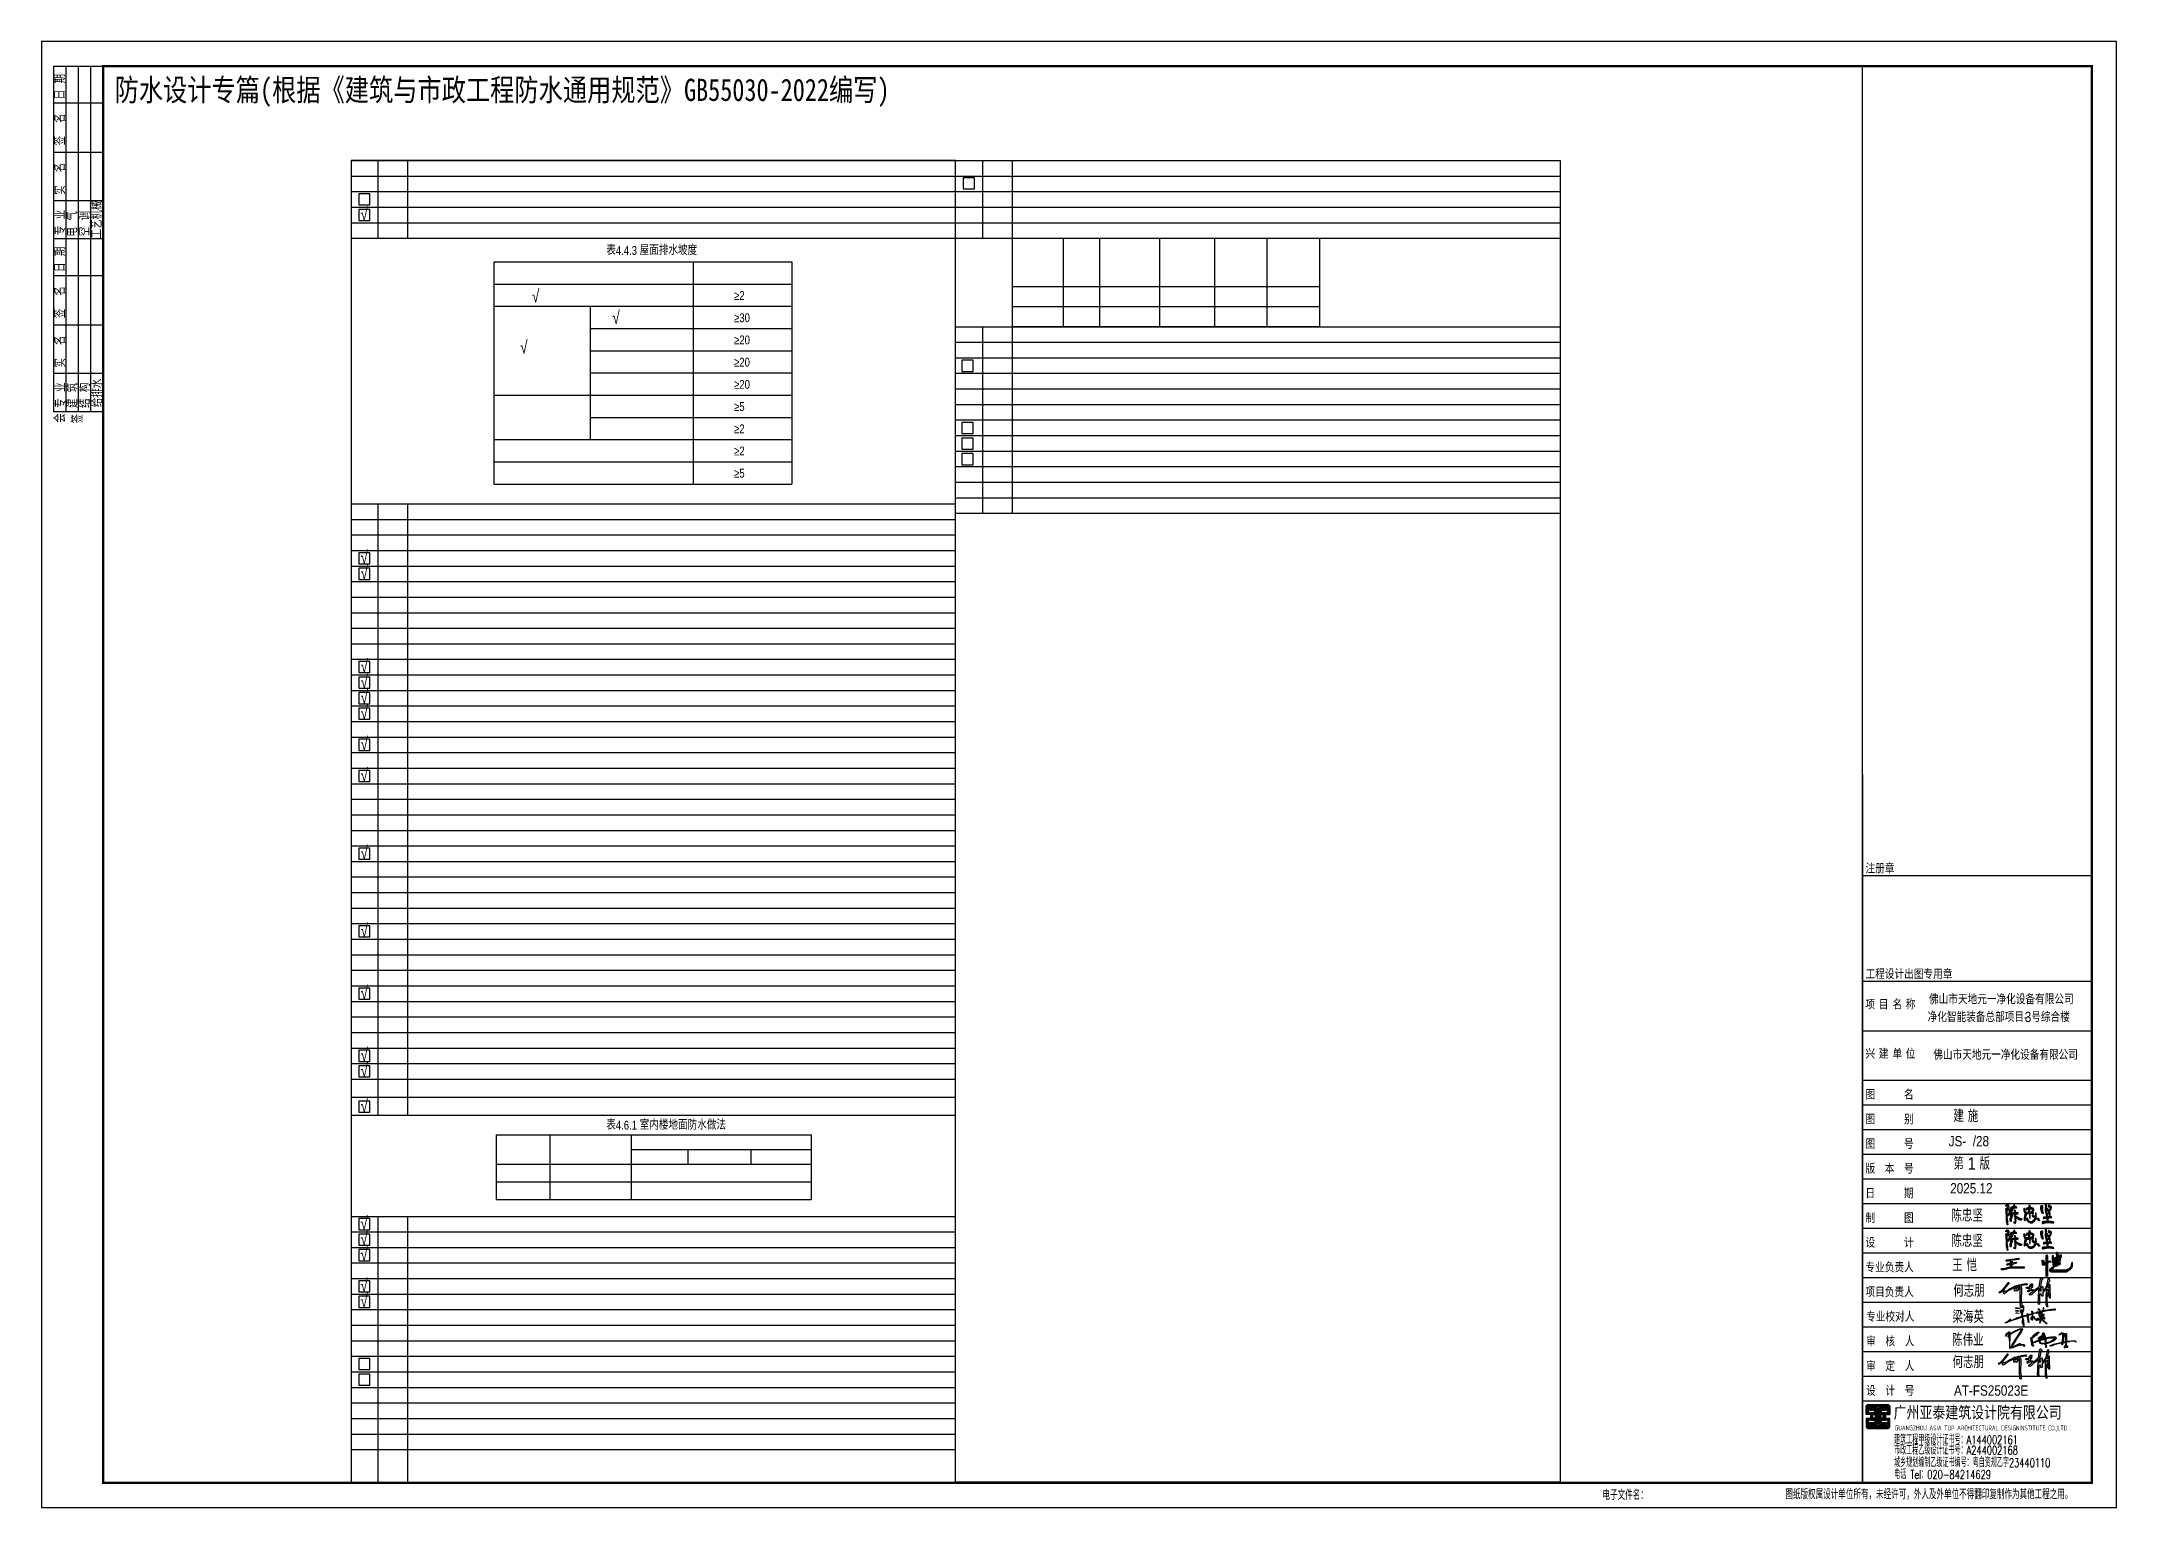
# Model space of a CAD drawing. Extents: x -1041549 to 749950, y -354245 to 17554.
# Drawn here: x -1041239 to -957139, y -354245 to -294845 of the extents above; entities that cross this region are included whole.
import ezdxf

# ---------------------------------------------------------------- set-up
doc = ezdxf.new("R2010")
doc.units = 0
doc.header["$LTSCALE"] = 1000
doc.header["$MEASUREMENT"] = 0
doc.linetypes.add('CONTINOUS', pattern=[0])
for name, color, linetype in [('13', 13, 'Continuous'), ('14', 1, 'Continuous'), ('2', 2, 'Continuous'), ('PUB_TAB', 7, 'Continuous'), ('PUB_TEXT', 7, 'Continuous'), ('PUB_TITLE', 4, 'Continuous'), ('RAS2DXF', 7, 'Continuous'), ('text', 7, 'Continuous'), ('图签-Xi$0$RAS2DXF', 7, 'Continuous'), ('辅助线', 8, 'CONTINOUS')]:
    doc.layers.add(name, color=color, linetype=linetype)
doc.styles.add('-黑体', font='simhei.ttf', dxfattribs={"width": 0.8})
doc.styles.add('_HZTXT', font='gs_txt.shx', dxfattribs={"width": 0.8, "bigfont": 'HZTXT.shx'})
doc.styles.add('HT', font='simhei.ttf', dxfattribs={"width": 0.7})
doc.styles.add('HZ', font='rs.shx', dxfattribs={"width": 0.8, "bigfont": 'hztxt.shx'})
doc.styles.add('hztxt', font='romand_pkpm', dxfattribs={"bigfont": 'gbcbig'})
doc.styles.get("Standard").update_dxf_attribs({"font": 'gbenor.shx', "bigfont": 'gbcbig.shx'})
doc.styles.add('宋体', font='')
doc.styles.get('宋体').set_extended_font_data('宋体')

msp = doc.modelspace()

# ---------------------------------------------------------------- texts
at = {"layer": 'PUB_TEXT', "style": 'HZ', "width": 0.8}
for p in [(-1028310.1, -302105.4), (-1021359.9, -305427), (-1018098.4, -306290.8), (-1021835.3, -307490.7), (-1028305.1, -316014.5), (-1028305.1, -316644.5), (-1028305.1, -320424.5), (-1028305.1, -321054.5), (-1028305.1, -321684.5), (-1028305.1, -322314.5), (-1028305.1, -323574.5), (-1028305.1, -324834.5), (-1028305.1, -327984.5), (-1028305.1, -331134.5), (-1028305.1, -333654.5), (-1028305.1, -336174.5), (-1028305.1, -336804.5), (-1028305.1, -338233.3), (-1028313.1, -342994.5), (-1028313.1, -343624.5), (-1028313.1, -344254.5), (-1028313, -345514.5), (-1028313, -346144.5)]:
    msp.add_text('√', height=520.3, dxfattribs=at).set_placement(p)
at = {"layer": 'PUB_TITLE', "style": '-黑体', "width": 0.8}
msp.add_text('防水设计专篇(根据《建筑与市政工程防水通用规范》GB55030-2022编写)', height=900, dxfattribs=at).set_placement((-1038276, -297254.3))
at = {"layer": 'text', "style": '_HZTXT', "width": 0.8}
for s, p in [('表4.4.3 屋面排水坡度', (-1018348.7, -303492.2)), ('≥2', (-1013166.1, -305317.8)), ('≥30', (-1013166.1, -306217.8)), ('≥20', (-1013166.1, -307117.8)), ('≥20', (-1013166.1, -308017.8)), ('≥20', (-1013166.1, -308917.8)), ('≥5', (-1013166.1, -309817.8)), ('≥2', (-1013166.1, -310717.8)), ('≥2', (-1013166.1, -311617.8)), ('≥5', (-1013166.1, -312517.8)), ('表4.6.1 室内楼地面防水做法', (-1018348.7, -338934.8))]:
    msp.add_text(s, height=360, dxfattribs=at).set_placement(p)

# ---------------------------------------------------------------- blocks, each defined once
blk = doc.blocks.new('$titleblk$00000206')
at = {"layer": '14', "color": 14}
for p, q in [((-140, 20), (0, 20)), ((-140, 0), (-140, 20)), ((-124.56, 0), (-124.56, 20)), ((-105, 0), (-105, 20)), ((-85, 0), (-85, 20)), ((-70, 0), (-70, 20)), ((-54.56, 0), (-54.56, 20)), ((-35, 0), (-35, 20)), ((-15, 0), (-15, 20)), ((0, 20), (0, 0)), ((-140, 15), (0, 15)), ((-140, 10), (0, 10)), ((-140, 5), (0, 5)), ((-140, 0), (0, 0))]:
    blk.add_line(p, q, dxfattribs=at)
at = {"layer": '14', "color": 14, "style": 'hztxt', "width": 0.85}
for s, p in [('会', (-144.49, 15.3)), ('专 业', (-138.47, 15.2)), ('实  名', (-122.07, 15.34)), ('签  名', (-102.07, 15.34)), ('日 期', (-83.4, 15.38)), ('专 业', (-68.48, 15.28)), ('实  名', (-52.07, 15.34)), ('签  名', (-32.07, 15.34)), ('日 期', (-13.4, 15.38)), ('签', (-144.73, 8.26)), ('建 筑', (-138.53, 10.33)), ('结 构', (-138.49, 5.3)), ('电 气', (-69.06, 10.43)), ('空 调', (-68.88, 5.4)), ('给排水', (-138.16, 0.3)), ('工艺机械', (-69.75, 0.47))]:
    blk.add_text(s, height=4.5, dxfattribs=at).set_placement(p)
blk = doc.blocks.new('1')
h = blk.add_hatch(color=256)
edge = h.paths.add_edge_path()
edge.add_spline(control_points=[(19572, 62301), (19580, 62297), (19603, 62294), (19600, 62323), (19639, 62338), (19682, 62323), (19744, 62299), (19747, 62213), (19703, 62181), (19682, 62139), (19707, 62121), (19751, 62119), (19809, 62064), (19799, 61999), (19788, 61964), (19795, 61938), (19832, 61997), (19837, 62053), (19874, 62103), (19897, 62158), (19873, 62157), (19854, 62152), (19851, 62121), (19805, 62127), (19786, 62171), (19818, 62203), (19861, 62213), (19895, 62230), (19938, 62219), (19942, 62267), (19953, 62302), (19985, 62318), (20008, 62315), (20023, 62291), (19986, 62274), (19978, 62223), (20033, 62219), (20068, 62234), (20104, 62216), (20107, 62198), (20101, 62175), (20042, 62185), (19968, 62202), (19932, 62117), (19907, 62050), (19869, 61996), (19833, 61957), (19845, 61927), (19907, 61934), (19948, 61935), (20012, 61935), (20010, 61974), (20017, 62009), (19982, 62036), (19997, 62062), (20022, 62061), (20051, 62047), (20065, 62003), (20035, 61942), (20096, 61943), (20128, 61953), (20172, 61943), (20175, 61922), (20169, 61906), (20140, 61875), (20066, 61916), (20069, 61829), (20065, 61783), (20069, 61733), (20077, 61726), (20085, 61727), (20084, 61742), (20107, 61746), (20133, 61748), (20153, 61715), (20201, 61700), (20240, 61667), (20285, 61656), (20316, 61636), (20351, 61653), (20368, 61629), (20347, 61612), (20318, 61603), (20270, 61602), (20202, 61631), (20153, 61672), (20098, 61691), (20081, 61677), (20066, 61662), (20079, 61600), (20078, 61535), (20062, 61468), (20035, 61433), (20006, 61448), (19990, 61469), (19931, 61466), (19967, 61489), (19984, 61503), (20003, 61494), (20026, 61497), (20028, 61651), (19990, 61739), (20019, 61892), (19951, 61891), (19889, 61899), (19818, 61853), (19777, 61858), (19744, 61880), (19729, 61827), (19704, 61782), (19634, 61814), (19652, 61732), (19640, 61690), (19659, 61667), (19668, 61648), (19668, 61631), (19666, 61602), (19672, 61568), (19678, 61520), (19673, 61473), (19665, 61420), (19701, 61398), (19677, 61365), (19642, 61383), (19597, 61482), (19603, 61701), (19591, 61903), (19579, 62035), (19592, 62056), (19614, 62066), (19644, 62064), (19642, 62024), (19642, 61965), (19649, 61908), (19636, 61846), (19669, 61838), (19695, 61891), (19742, 61932), (19750, 61995), (19752, 62044), (19718, 62072), (19667, 62093), (19619, 62074), (19576, 62091), (19569, 62126), (19611, 62149), (19655, 62178), (19682, 62220), (19698, 62279), (19644, 62273), (19613, 62280), (19583, 62262), (19569, 62277), (19565, 62304), (19572, 62301)], knot_values=[0, 0, 0, 0, 25.884331, 45.146958, 66.479267, 132.372386, 183.629541, 249.136898, 338.941564, 353.726241, 367.890447, 418.054505, 489.468766, 573.74897, 593.907625, 606.900293, 633.905098, 723.77363, 816.100985, 837.806147, 855.399799, 870.792116, 894.555377, 927.610303, 971.324109, 1008.538417, 1044.472281, 1103.725286, 1123.010919, 1158.076729, 1209.446543, 1237.816404, 1256.192258, 1274.098606, 1306.086355, 1353.726899, 1372.802995, 1452.547703, 1464.511229, 1485.578121, 1503.259404, 1524.004169, 1639.347069, 1691.324781, 1775.26467, 1856.058899, 1900.276122, 1911.35221, 1943.559666, 2052.431381, 2076.45349, 2101.155679, 2148.855552, 2184.335502, 2202.97612, 2220.361757, 2253.0384, 2292.00237, 2356.934082, 2371.969429, 2452.062233, 2472.086559, 2490.247834, 2506.748332, 2522.591775, 2609.854265, 2629.940177, 2750.167605, 2767.664688, 2773.898763, 2779.476268, 2789.84602, 2806.233352, 2838.030837, 2862.388346, 2912.377079, 2983.867455, 3012.231928, 3049.243029, 3089.173088, 3101.456803, 3122.45901, 3152.222609, 3198.178157, 3259.94693, 3369.294473, 3396.541936, 3417.930358, 3432.27997, 3456.748711, 3592.025738, 3626.753462, 3673.316273, 3690.28127, 3716.894538, 3758.619, 3784.87603, 3802.686178, 3825.334006, 3841.112822, 3861.740188, 4214.66915, 4229.977201, 4250.154736, 4374.204511, 4447.590744, 4475.296283, 4500.911409, 4542.182438, 4597.956987, 4634.333597, 4710.448974, 4746.504422, 4766.609563, 4794.246064, 4808.253429, 4818.762977, 4880.227101, 4910.175458, 4963.4827, 5028.011947, 5043.362455, 5074.738615, 5101.980624, 5144.469262, 5395.442128, 5741.667345, 5760.468443, 5788.468415, 5807.223992, 5834.22941, 5856.710805, 5909.695777, 6018.243111, 6047.412488, 6059.865072, 6106.418981, 6191.085927, 6252.932473, 6288.064831, 6329.781822, 6375.229217, 6447.974601, 6473.98292, 6499.291979, 6536.044703, 6601.556585, 6657.161212, 6697.136548, 6734.173708, 6778.414076, 6802.989285, 6817.596061, 6841.081825, 6841.081825, 6841.081825, 6841.081825], degree=3, periodic=0)
h = blk.add_hatch(color=256)
edge = h.paths.add_edge_path()
edge.add_spline(control_points=[(20571, 62089), (20570, 62099), (20567, 62117), (20567, 62153), (20616, 62179), (20653, 62191), (20685, 62190), (20691, 62220), (20694, 62244), (20680, 62285), (20713, 62296), (20745, 62295), (20774, 62265), (20763, 62232), (20752, 62216), (20740, 62203), (20750, 62182), (20781, 62185), (20819, 62182), (20867, 62168), (20920, 62147), (20938, 62088), (20923, 62030), (20901, 61996), (20873, 61972), (20905, 61967), (20914, 61944), (20919, 61908), (20851, 61927), (20811, 61908), (20749, 61918), (20760, 61858), (20762, 61808), (20762, 61739), (20761, 61697), (20742, 61681), (20708, 61680), (20731, 61726), (20709, 61786), (20734, 61907), (20637, 61902), (20600, 61904), (20561, 61905), (20589, 61871), (20537, 61877), (20569, 61862), (20581, 61847), (20577, 61816), (20551, 61784), (20532, 61732), (20528, 61675), (20492, 61622), (20543, 61594), (20493, 61597), (20490, 61556), (20455, 61615), (20461, 61663), (20474, 61746), (20495, 61812), (20495, 61870), (20530, 61877), (20512, 61896), (20500, 61934), (20465, 62002), (20446, 62066), (20435, 62127), (20466, 62148), (20508, 62139), (20505, 62062), (20510, 62004), (20549, 61956), (20595, 61967), (20629, 61966), (20689, 61950), (20671, 62023), (20680, 62061), (20682, 62139), (20636, 62113), (20602, 62111), (20589, 62088), (20571, 62084), (20571, 62089)], knot_values=[0, 0, 0, 0, 29.135606, 56.755033, 99.176577, 174.688397, 176.214623, 195.326569, 239.578318, 271.639943, 295.525861, 327.722224, 367.765785, 397.377228, 421.496267, 429.123614, 446.975119, 473.321906, 514.643686, 562.029169, 623.542363, 675.150032, 729.584287, 796.442255, 800.757388, 830.384219, 842.68176, 880.929104, 893.234048, 1026.027751, 1035.18538, 1055.06923, 1156.135886, 1227.811536, 1255.641092, 1275.180568, 1299.648305, 1325.974722, 1385.469868, 1517.667305, 1557.467317, 1641.42565, 1642.951877, 1669.056172, 1691.277558, 1712.031125, 1726.095934, 1755.111376, 1792.004, 1850.91614, 1915.27759, 1973.728428, 1994.254744, 2027.928847, 2047.260396, 2079.906995, 2147.440159, 2227.921809, 2315.264465, 2366.423394, 2378.726063, 2384.225997, 2430.615527, 2509.131141, 2603.207751, 2645.935406, 2670.061283, 2704.493964, 2749.657551, 2866.939746, 2886.357907, 2919.9357, 2988.685201, 3023.789356, 3042.153055, 3171.788222, 3193.355546, 3224.818837, 3281.52994, 3294.475445, 3309.738115, 3309.738115, 3309.738115, 3309.738115], degree=3, periodic=0)
edge = h.paths.add_edge_path(flags=16)
edge.add_spline(control_points=[(20740, 61961), (20752, 61957), (20778, 61954), (20815, 61987), (20847, 62020), (20884, 62059), (20873, 62122), (20813, 62129), (20749, 62144), (20739, 62087), (20728, 62033), (20751, 61992), (20736, 61962), (20740, 61961)], knot_values=[0, 0, 0, 0, 38.563907, 70.048674, 141.193957, 180.385001, 224.720125, 300.079383, 352.647117, 371.607594, 459.505059, 509.894327, 522.778058, 522.778058, 522.778058, 522.778058], degree=3, periodic=0)
edge = h.paths.add_edge_path()
edge.add_spline(control_points=[(20997, 61769), (21006, 61790), (21007, 61847), (21004, 61898), (21023, 61950), (21043, 61884), (21054, 61829), (21053, 61703), (21002, 61589), (20930, 61509), (20850, 61454), (20762, 61453), (20683, 61485), (20633, 61537), (20598, 61576), (20592, 61618), (20559, 61606), (20551, 61649), (20574, 61674), (20613, 61688), (20636, 61653), (20657, 61625), (20652, 61574), (20708, 61538), (20772, 61500), (20855, 61521), (20930, 61583), (20959, 61644), (20987, 61706), (20931, 61729), (20895, 61763), (20844, 61797), (20846, 61841), (20889, 61841), (20925, 61810), (20960, 61792), (20983, 61750), (20995, 61764), (20997, 61769)], knot_values=[0, 0, 0, 0, 69.146956, 160.1596, 170.538994, 209.661681, 270.012271, 403.939801, 542.734199, 644.983518, 723.105421, 825.487809, 891.676049, 978.262277, 1032.345249, 1056.858046, 1077.976258, 1106.970714, 1149.979702, 1174.026828, 1219.553341, 1253.030917, 1279.458469, 1362.955829, 1420.988415, 1503.521239, 1595.894421, 1698.776267, 1734.120383, 1754.013834, 1858.704988, 1895.236876, 1928.173776, 1955.774783, 1999.197238, 2067.92374, 2088.795082, 2105.194045, 2105.194045, 2105.194045, 2105.194045], degree=3, periodic=0)
edge = h.paths.add_edge_path()
edge.add_spline(control_points=[(21179, 61557), (21185, 61559), (21196, 61562), (21214, 61573), (21197, 61598), (21173, 61623), (21158, 61665), (21125, 61687), (21099, 61680), (21074, 61664), (21086, 61627), (21122, 61602), (21154, 61587), (21172, 61554), (21179, 61557)], knot_values=[0, 0, 0, 0, 20.452144, 35.584474, 50.711265, 95.771901, 149.522495, 176.842895, 204.491798, 225.356726, 257.446545, 297.982839, 354.383923, 376.85309, 376.85309, 376.85309, 376.85309], degree=3, periodic=0)
h = blk.add_hatch(color=256)
edge = h.paths.add_edge_path()
edge.add_spline(control_points=[(21355, 61904), (21364, 61901), (21389, 61906), (21391, 61942), (21369, 61966), (21348, 62010), (21341, 62078), (21337, 62167), (21359, 62236), (21340, 62304), (21291, 62292), (21263, 62245), (21270, 62165), (21278, 62059), (21298, 61963), (21339, 61918), (21350, 61906), (21355, 61904)], knot_values=[0, 0, 0, 0, 28.307819, 57.769968, 88.507694, 124.345644, 201.226436, 291.546925, 386.640984, 427.045053, 463.957404, 503.597358, 586.749077, 692.132742, 831.729336, 860.655764, 877.274161, 877.274161, 877.274161, 877.274161], degree=3, periodic=0)
edge = h.paths.add_edge_path()
edge.add_spline(control_points=[(21478, 62338), (21482, 62349), (21497, 62365), (21537, 62368), (21551, 62310), (21526, 62239), (21545, 62181), (21541, 62131), (21559, 62136), (21558, 62157), (21597, 62149), (21601, 62108), (21632, 62082), (21637, 62048), (21671, 62045), (21685, 62095), (21705, 62141), (21724, 62183), (21726, 62224), (21684, 62233), (21656, 62238), (21611, 62229), (21624, 62278), (21635, 62311), (21679, 62311), (21718, 62276), (21784, 62252), (21785, 62170), (21751, 62104), (21719, 62041), (21687, 62006), (21691, 61964), (21719, 61927), (21719, 61877), (21728, 61832), (21698, 61819), (21672, 61829), (21685, 61871), (21669, 61897), (21645, 61942), (21626, 61873), (21598, 61857), (21582, 61822), (21590, 61785), (21632, 61755), (21684, 61757), (21741, 61767), (21785, 61748), (21792, 61695), (21749, 61703), (21714, 61722), (21672, 61698), (21622, 61713), (21610, 61663), (21615, 61630), (21617, 61588), (21610, 61556), (21633, 61511), (21700, 61531), (21763, 61516), (21828, 61505), (21880, 61503), (21900, 61470), (21878, 61455), (21847, 61463), (21805, 61448), (21789, 61477), (21746, 61484), (21685, 61474), (21608, 61478), (21532, 61469), (21458, 61456), (21400, 61430), (21332, 61425), (21331, 61472), (21345, 61507), (21419, 61523), (21489, 61519), (21559, 61514), (21589, 61539), (21564, 61587), (21561, 61629), (21566, 61699), (21514, 61689), (21470, 61688), (21429, 61669), (21378, 61655), (21388, 61700), (21395, 61739), (21460, 61732), (21497, 61741), (21552, 61726), (21544, 61767), (21530, 61799), (21532, 61834), (21530, 61863), (21550, 61868), (21566, 61867), (21593, 61889), (21589, 61937), (21626, 61963), (21633, 62002), (21586, 62024), (21585, 62075), (21560, 62092), (21543, 62110), (21528, 62088), (21535, 62056), (21531, 62011), (21546, 61957), (21543, 61918), (21561, 61880), (21539, 61875), (21508, 61869), (21511, 61928), (21477, 61995), (21480, 62131), (21491, 62248), (21474, 62325), (21478, 62338)], knot_values=[0, 0, 0, 0, 33.044335, 61.251559, 99.834577, 179.128309, 287.136684, 293.626372, 304.222081, 321.89763, 341.298681, 389.773321, 429.085753, 460.442942, 474.232403, 515.991121, 584.308958, 637.767202, 657.954884, 691.823055, 741.128844, 758.065346, 807.166317, 833.831578, 862.130535, 917.991356, 996.755558, 1037.203318, 1142.638209, 1218.442181, 1252.732265, 1276.226342, 1336.503053, 1385.433818, 1428.380168, 1453.515176, 1466.493699, 1503.117911, 1551.071281, 1569.222269, 1627.379835, 1663.025516, 1676.825009, 1740.091224, 1754.845074, 1829.056576, 1885.438295, 1925.71278, 1963.797638, 1989.198548, 2029.628044, 2083.630005, 2120.953101, 2156.437268, 2204.47303, 2228.678411, 2281.499038, 2300.604307, 2369.267547, 2442.13093, 2503.488696, 2570.218577, 2584.683942, 2600.307132, 2632.675176, 2686.308392, 2700.819843, 2724.022955, 2805.947354, 2890.997252, 2950.384119, 3037.924619, 3107.921476, 3157.83015, 3194.326335, 3222.848242, 3266.710561, 3397.422524, 3448.986685, 3465.135887, 3504.331042, 3578.987713, 3627.287973, 3648.561463, 3714.591085, 3763.895937, 3794.763936, 3834.894401, 3859.029715, 3911.711329, 3981.003943, 4010.13641, 4031.012851, 4076.58641, 4126.740687, 4136.881334, 4154.006975, 4177.675014, 4186.981897, 4253.331546, 4297.040805, 4309.985415, 4366.046749, 4416.141427, 4443.239008, 4459.260558, 4473.78132, 4505.628004, 4556.902588, 4607.722143, 4668.386119, 4688.700879, 4702.736788, 4724.899117, 4772.03031, 4827.839253, 4966.129027, 5153.423369, 5192.879366, 5192.879366, 5192.879366, 5192.879366], degree=3, periodic=0)
h = blk.add_hatch(color=256)
edge = h.paths.add_edge_path()
edge.add_spline(control_points=[(19815, 61531), (19826, 61527), (19863, 61523), (19831, 61575), (19842, 61624), (19859, 61692), (19882, 61752), (19923, 61799), (19895, 61851), (19862, 61841), (19830, 61826), (19828, 61748), (19797, 61673), (19785, 61599), (19793, 61554), (19811, 61543), (19813, 61532), (19815, 61531)], knot_values=[0, 0, 0, 0, 33.43765, 69.500786, 122.128847, 193.046237, 274.558494, 318.271131, 366.985344, 396.539847, 410.74842, 473.090773, 591.202533, 667.582671, 698.228829, 717.806149, 725.687829, 725.687829, 725.687829, 725.687829], degree=3, periodic=0)
for points, knots in [([(19572, 62301), (19580, 62297), (19603, 62294), (19600, 62323), (19639, 62338), (19682, 62323), (19744, 62299), (19747, 62213), (19703, 62181), (19682, 62139), (19707, 62121), (19751, 62119), (19809, 62064), (19799, 61999), (19788, 61964), (19795, 61938), (19832, 61997), (19837, 62053), (19874, 62103), (19897, 62158), (19873, 62157), (19854, 62152), (19851, 62121), (19805, 62127), (19786, 62171), (19818, 62203), (19861, 62213), (19895, 62230), (19938, 62219), (19942, 62267), (19953, 62302), (19985, 62318), (20008, 62315), (20023, 62291), (19986, 62274), (19978, 62223), (20033, 62219), (20068, 62234), (20104, 62216), (20107, 62198), (20101, 62175), (20042, 62185), (19968, 62202), (19932, 62117), (19907, 62050), (19869, 61996), (19833, 61957), (19845, 61927), (19907, 61934), (19948, 61935), (20012, 61935), (20010, 61974), (20017, 62009), (19982, 62036), (19997, 62062), (20022, 62061), (20051, 62047), (20065, 62003), (20035, 61942), (20096, 61943), (20128, 61953), (20172, 61943), (20175, 61922), (20169, 61906), (20140, 61875), (20066, 61916), (20069, 61829), (20065, 61783), (20069, 61733), (20077, 61726), (20085, 61727), (20084, 61742), (20107, 61746), (20133, 61748), (20153, 61715), (20201, 61700), (20240, 61667), (20285, 61656), (20316, 61636), (20351, 61653), (20368, 61629), (20347, 61612), (20318, 61603), (20270, 61602), (20202, 61631), (20153, 61672), (20098, 61691), (20081, 61677), (20066, 61662), (20079, 61600), (20078, 61535), (20062, 61468), (20035, 61433), (20006, 61448), (19990, 61469), (19931, 61466), (19967, 61489), (19984, 61503), (20003, 61494), (20026, 61497), (20028, 61651), (19990, 61739), (20019, 61892), (19951, 61891), (19889, 61899), (19818, 61853), (19777, 61858), (19744, 61880), (19729, 61827), (19704, 61782), (19634, 61814), (19652, 61732), (19640, 61690), (19659, 61667), (19668, 61648), (19668, 61631), (19666, 61602), (19672, 61568), (19678, 61520), (19673, 61473), (19665, 61420), (19701, 61398), (19677, 61365), (19642, 61383), (19597, 61482), (19603, 61701), (19591, 61903), (19579, 62035), (19592, 62056), (19614, 62066), (19644, 62064), (19642, 62024), (19642, 61965), (19649, 61908), (19636, 61846), (19669, 61838), (19695, 61891), (19742, 61932), (19750, 61995), (19752, 62044), (19718, 62072), (19667, 62093), (19619, 62074), (19576, 62091), (19569, 62126), (19611, 62149), (19655, 62178), (19682, 62220), (19698, 62279), (19644, 62273), (19613, 62280), (19583, 62262), (19569, 62277), (19565, 62304), (19572, 62301)], [0, 0, 0, 0, 25.884331, 45.146958, 66.479267, 132.372386, 183.629541, 249.136898, 338.941564, 353.726241, 367.890447, 418.054505, 489.468766, 573.74897, 593.907625, 606.900293, 633.905098, 723.77363, 816.100985, 837.806147, 855.399799, 870.792116, 894.555377, 927.610303, 971.324109, 1008.538417, 1044.472281, 1103.725286, 1123.010919, 1158.076729, 1209.446543, 1237.816404, 1256.192258, 1274.098606, 1306.086355, 1353.726899, 1372.802995, 1452.547703, 1464.511229, 1485.578121, 1503.259404, 1524.004169, 1639.347069, 1691.324781, 1775.26467, 1856.058899, 1900.276122, 1911.35221, 1943.559666, 2052.431381, 2076.45349, 2101.155679, 2148.855552, 2184.335502, 2202.97612, 2220.361757, 2253.0384, 2292.00237, 2356.934082, 2371.969429, 2452.062233, 2472.086559, 2490.247834, 2506.748332, 2522.591775, 2609.854265, 2629.940177, 2750.167605, 2767.664688, 2773.898763, 2779.476268, 2789.84602, 2806.233352, 2838.030837, 2862.388346, 2912.377079, 2983.867455, 3012.231928, 3049.243029, 3089.173088, 3101.456803, 3122.45901, 3152.222609, 3198.178157, 3259.94693, 3369.294473, 3396.541936, 3417.930358, 3432.27997, 3456.748711, 3592.025738, 3626.753462, 3673.316273, 3690.28127, 3716.894538, 3758.619, 3784.87603, 3802.686178, 3825.334006, 3841.112822, 3861.740188, 4214.66915, 4229.977201, 4250.154736, 4374.204511, 4447.590744, 4475.296283, 4500.911409, 4542.182438, 4597.956987, 4634.333597, 4710.448974, 4746.504422, 4766.609563, 4794.246064, 4808.253429, 4818.762977, 4880.227101, 4910.175458, 4963.4827, 5028.011947, 5043.362455, 5074.738615, 5101.980624, 5144.469262, 5395.442128, 5741.667345, 5760.468443, 5788.468415, 5807.223992, 5834.22941, 5856.710805, 5909.695777, 6018.243111, 6047.412488, 6059.865072, 6106.418981, 6191.085927, 6252.932473, 6288.064831, 6329.781822, 6375.229217, 6447.974601, 6473.98292, 6499.291979, 6536.044703, 6601.556585, 6657.161212, 6697.136548, 6734.173708, 6778.414076, 6802.989285, 6817.596061, 6841.081825, 6841.081825, 6841.081825, 6841.081825]), ([(20571, 62089), (20570, 62099), (20567, 62117), (20567, 62153), (20616, 62179), (20653, 62191), (20685, 62190), (20691, 62220), (20694, 62244), (20680, 62285), (20713, 62296), (20745, 62295), (20774, 62265), (20763, 62232), (20752, 62216), (20740, 62203), (20750, 62182), (20781, 62185), (20819, 62182), (20867, 62168), (20920, 62147), (20938, 62088), (20923, 62030), (20901, 61996), (20873, 61972), (20905, 61967), (20914, 61944), (20919, 61908), (20851, 61927), (20811, 61908), (20749, 61918), (20760, 61858), (20762, 61808), (20762, 61739), (20761, 61697), (20742, 61681), (20708, 61680), (20731, 61726), (20709, 61786), (20734, 61907), (20637, 61902), (20600, 61904), (20561, 61905), (20589, 61871), (20537, 61877), (20569, 61862), (20581, 61847), (20577, 61816), (20551, 61784), (20532, 61732), (20528, 61675), (20492, 61622), (20543, 61594), (20493, 61597), (20490, 61556), (20455, 61615), (20461, 61663), (20474, 61746), (20495, 61812), (20495, 61870), (20530, 61877), (20512, 61896), (20500, 61934), (20465, 62002), (20446, 62066), (20435, 62127), (20466, 62148), (20508, 62139), (20505, 62062), (20510, 62004), (20549, 61956), (20595, 61967), (20629, 61966), (20689, 61950), (20671, 62023), (20680, 62061), (20682, 62139), (20636, 62113), (20602, 62111), (20589, 62088), (20571, 62084), (20571, 62089)], [0, 0, 0, 0, 29.135606, 56.755033, 99.176577, 174.688397, 176.214623, 195.326569, 239.578318, 271.639943, 295.525861, 327.722224, 367.765785, 397.377228, 421.496267, 429.123614, 446.975119, 473.321906, 514.643686, 562.029169, 623.542363, 675.150032, 729.584287, 796.442255, 800.757388, 830.384219, 842.68176, 880.929104, 893.234048, 1026.027751, 1035.18538, 1055.06923, 1156.135886, 1227.811536, 1255.641092, 1275.180568, 1299.648305, 1325.974722, 1385.469868, 1517.667305, 1557.467317, 1641.42565, 1642.951877, 1669.056172, 1691.277558, 1712.031125, 1726.095934, 1755.111376, 1792.004, 1850.91614, 1915.27759, 1973.728428, 1994.254744, 2027.928847, 2047.260396, 2079.906995, 2147.440159, 2227.921809, 2315.264465, 2366.423394, 2378.726063, 2384.225997, 2430.615527, 2509.131141, 2603.207751, 2645.935406, 2670.061283, 2704.493964, 2749.657551, 2866.939746, 2886.357907, 2919.9357, 2988.685201, 3023.789356, 3042.153055, 3171.788222, 3193.355546, 3224.818837, 3281.52994, 3294.475445, 3309.738115, 3309.738115, 3309.738115, 3309.738115]), ([(20997, 61769), (21006, 61790), (21007, 61847), (21004, 61898), (21023, 61950), (21043, 61884), (21054, 61829), (21053, 61703), (21002, 61589), (20930, 61509), (20850, 61454), (20762, 61453), (20683, 61485), (20633, 61537), (20598, 61576), (20592, 61618), (20559, 61606), (20551, 61649), (20574, 61674), (20613, 61688), (20636, 61653), (20657, 61625), (20652, 61574), (20708, 61538), (20772, 61500), (20855, 61521), (20930, 61583), (20959, 61644), (20987, 61706), (20931, 61729), (20895, 61763), (20844, 61797), (20846, 61841), (20889, 61841), (20925, 61810), (20960, 61792), (20983, 61750), (20995, 61764), (20997, 61769)], [0, 0, 0, 0, 69.146956, 160.1596, 170.538994, 209.661681, 270.012271, 403.939801, 542.734199, 644.983518, 723.105421, 825.487809, 891.676049, 978.262277, 1032.345249, 1056.858046, 1077.976258, 1106.970714, 1149.979702, 1174.026828, 1219.553341, 1253.030917, 1279.458469, 1362.955829, 1420.988415, 1503.521239, 1595.894421, 1698.776267, 1734.120383, 1754.013834, 1858.704988, 1895.236875, 1928.173776, 1955.774783, 1999.197238, 2067.92374, 2088.795082, 2105.194045, 2105.194045, 2105.194045, 2105.194045]), ([(20740, 61961), (20752, 61957), (20778, 61954), (20815, 61987), (20847, 62020), (20884, 62059), (20873, 62122), (20813, 62129), (20749, 62144), (20739, 62087), (20728, 62033), (20751, 61992), (20736, 61962), (20740, 61961)], [0, 0, 0, 0, 38.563907, 70.048674, 141.193957, 180.385001, 224.720125, 300.079383, 352.647117, 371.607594, 459.505059, 509.894327, 522.778058, 522.778058, 522.778058, 522.778058]), ([(21355, 61904), (21364, 61901), (21389, 61906), (21391, 61942), (21369, 61966), (21348, 62010), (21341, 62078), (21337, 62167), (21359, 62236), (21340, 62304), (21291, 62292), (21263, 62245), (21270, 62165), (21278, 62059), (21298, 61963), (21339, 61918), (21350, 61906), (21355, 61904)], [0, 0, 0, 0, 28.307819, 57.769968, 88.507694, 124.345644, 201.226436, 291.546925, 386.640984, 427.045053, 463.957404, 503.597358, 586.749077, 692.132742, 831.729336, 860.655764, 877.274161, 877.274161, 877.274161, 877.274161]), ([(21478, 62338), (21482, 62349), (21497, 62365), (21537, 62368), (21551, 62310), (21526, 62239), (21545, 62181), (21541, 62131), (21559, 62136), (21558, 62157), (21597, 62149), (21601, 62108), (21632, 62082), (21637, 62048), (21671, 62045), (21685, 62095), (21705, 62141), (21724, 62183), (21726, 62224), (21684, 62233), (21656, 62238), (21611, 62229), (21624, 62278), (21635, 62311), (21679, 62311), (21718, 62276), (21784, 62252), (21785, 62170), (21751, 62104), (21719, 62041), (21687, 62006), (21691, 61964), (21719, 61927), (21719, 61877), (21728, 61832), (21698, 61819), (21672, 61829), (21685, 61871), (21669, 61897), (21645, 61942), (21626, 61873), (21598, 61857), (21582, 61822), (21590, 61785), (21632, 61755), (21684, 61757), (21741, 61767), (21785, 61748), (21792, 61695), (21749, 61703), (21714, 61722), (21672, 61698), (21622, 61713), (21610, 61663), (21615, 61630), (21617, 61588), (21610, 61556), (21633, 61511), (21700, 61531), (21763, 61516), (21828, 61505), (21880, 61503), (21900, 61470), (21878, 61455), (21847, 61463), (21805, 61448), (21789, 61477), (21746, 61484), (21685, 61474), (21608, 61478), (21532, 61469), (21458, 61456), (21400, 61430), (21332, 61425), (21331, 61472), (21345, 61507), (21419, 61523), (21489, 61519), (21559, 61514), (21589, 61539), (21564, 61587), (21561, 61629), (21566, 61699), (21514, 61689), (21470, 61688), (21429, 61669), (21378, 61655), (21388, 61700), (21395, 61739), (21460, 61732), (21497, 61741), (21552, 61726), (21544, 61767), (21530, 61799), (21532, 61834), (21530, 61863), (21550, 61868), (21566, 61867), (21593, 61889), (21589, 61937), (21626, 61963), (21633, 62002), (21586, 62024), (21585, 62075), (21560, 62092), (21543, 62110), (21528, 62088), (21535, 62056), (21531, 62011), (21546, 61957), (21543, 61918), (21561, 61880), (21539, 61875), (21508, 61869), (21511, 61928), (21477, 61995), (21480, 62131), (21491, 62248), (21474, 62325), (21478, 62338)], [0, 0, 0, 0, 33.044335, 61.251559, 99.834577, 179.128309, 287.136684, 293.626372, 304.222081, 321.89763, 341.298681, 389.773321, 429.085753, 460.442942, 474.232403, 515.991121, 584.308958, 637.767202, 657.954884, 691.823055, 741.128844, 758.065346, 807.166317, 833.831578, 862.130535, 917.991356, 996.755558, 1037.203318, 1142.638209, 1218.442181, 1252.732265, 1276.226342, 1336.503053, 1385.433818, 1428.380168, 1453.515176, 1466.493699, 1503.117911, 1551.071281, 1569.222269, 1627.379835, 1663.025516, 1676.825009, 1740.091224, 1754.845074, 1829.056576, 1885.438295, 1925.71278, 1963.797638, 1989.198547, 2029.628044, 2083.630005, 2120.953101, 2156.437268, 2204.47303, 2228.678411, 2281.499038, 2300.604307, 2369.267547, 2442.13093, 2503.488696, 2570.218577, 2584.683942, 2600.307132, 2632.675176, 2686.308392, 2700.819843, 2724.022955, 2805.947354, 2890.997252, 2950.384119, 3037.924619, 3107.921476, 3157.83015, 3194.326335, 3222.848242, 3266.710561, 3397.422524, 3448.986685, 3465.135887, 3504.331042, 3578.987713, 3627.287973, 3648.561463, 3714.591085, 3763.895937, 3794.763936, 3834.894401, 3859.029715, 3911.711329, 3981.003943, 4010.13641, 4031.012851, 4076.58641, 4126.740687, 4136.881334, 4154.006975, 4177.675014, 4186.981897, 4253.331546, 4297.040805, 4309.985415, 4366.046749, 4416.141427, 4443.239008, 4459.260558, 4473.78132, 4505.628004, 4556.902588, 4607.722143, 4668.386119, 4688.700879, 4702.736788, 4724.899117, 4772.03031, 4827.839253, 4966.129027, 5153.423369, 5192.879366, 5192.879366, 5192.879366, 5192.879366]), ([(19815, 61531), (19826, 61527), (19863, 61523), (19831, 61575), (19842, 61624), (19859, 61692), (19882, 61752), (19923, 61799), (19895, 61851), (19862, 61841), (19830, 61826), (19828, 61748), (19797, 61673), (19785, 61599), (19793, 61554), (19811, 61543), (19813, 61532), (19815, 61531)], [0, 0, 0, 0, 33.43765, 69.500786, 122.128847, 193.046237, 274.558494, 318.271131, 366.985344, 396.539847, 410.74842, 473.090773, 591.202533, 667.582671, 698.228829, 717.806149, 725.687829, 725.687829, 725.687829, 725.687829]), ([(21179, 61557), (21185, 61559), (21196, 61562), (21214, 61573), (21197, 61598), (21173, 61623), (21158, 61665), (21125, 61687), (21099, 61680), (21074, 61664), (21086, 61627), (21122, 61602), (21154, 61587), (21172, 61554), (21179, 61557)], [0, 0, 0, 0, 20.452144, 35.584474, 50.711265, 95.771901, 149.522495, 176.842895, 204.491798, 225.356726, 257.446545, 297.982839, 354.383923, 376.85309, 376.85309, 376.85309, 376.85309])]:
    blk.add_open_spline(points, degree=3, knots=knots)
blk = doc.blocks.new('图签-Xi$0$A$C38097BB6')
at = {"linetype": 'Continuous'}
h = blk.add_hatch(color=4, dxfattribs=at)
h.dxf.hatch_style = 1
h.paths.add_polyline_path([(254, 848), (254, 800), (254, 738), (268, 738), (302, 731), (453, 827), (473, 848), (761, 991), (774, 991), (781, 875), (815, 848), (863, 868), (870, 889), (891, 889), (932, 861), (993, 937), (1014, 976), (1002, 995), (966, 984), (966, 1032), (946, 1058), (1048, 1080), (1062, 998), (1062, 697), (1062, 383), (1075, 123), (1096, 68), (1137, 61), (1144, 253), (1123, 253), (1103, 362), (1123, 978), (1096, 1101), (1390, 1142), (1369, 1190), (1356, 1190), (1144, 1162), (1133, 1155), (1089, 1142), (1007, 1128), (981, 1121), (945, 1108), (933, 1104), (921, 1101), (891, 1094), (866, 1090), (822, 1080), (798, 1071), (770, 1059), (713, 1025), (696, 1014), (644, 991), (627, 980), (583, 957), (560, 941), (521, 923), (513, 917), (502, 903), (487, 889), (405, 861), (405, 848), (316, 820), (282, 882), (275, 882), (248, 909), (200, 882), (166, 848), (145, 827), (108, 810), (63, 788), (83, 759), (131, 779), (166, 813), (228, 837)])
h.paths.add_polyline_path([(836, 950), (843, 1025), (904, 1039), (897, 984), (863, 950)], flags=16)
h = blk.add_hatch(color=4, dxfattribs=at)
h.dxf.hatch_style = 1
h.paths.add_polyline_path([(248, 909), (275, 882), (405, 1039), (514, 1162), (535, 1190), (535, 1231), (480, 1231), (431, 1170), (405, 1135), (371, 1081), (350, 1046)])
h = blk.add_hatch(color=4, dxfattribs=at)
h.dxf.hatch_style = 1
h.paths.add_polyline_path([(1561, 923), (1554, 964), (1629, 1032), (1643, 1162), (1622, 1183), (1575, 1183), (1527, 1128), (1499, 1025), (1356, 1019), (1335, 998), (1349, 964), (1499, 964), (1513, 916), (1417, 868), (1417, 813), (1451, 800), (1520, 854), (1650, 875), (1629, 827), (1492, 711), (1492, 663), (1547, 656), (1602, 683), (1711, 786), (1814, 875), (1923, 991), (1951, 998), (1951, 909), (1937, 896), (1917, 519), (1910, 253), (1923, 225), (1964, 218), (1971, 232), (1958, 341), (1971, 697), (2040, 697), (2040, 677), (2067, 608), (2115, 601), (2115, 772), (2156, 820), (2259, 943), (2272, 991), (2286, 991), (2286, 800), (2272, 608), (2272, 239), (2306, 102), (2354, 102), (2347, 129), (2313, 355), (2327, 759), (2361, 745), (2373, 746), (2375, 752), (2416, 759), (2423, 663), (2402, 670), (2395, 704), (2382, 704), (2382, 725), (2368, 725), (2382, 615), (2436, 533), (2450, 533), (2484, 526), (2484, 663), (2471, 772), (2471, 1128), (2423, 1142), (2416, 1005), (2354, 1005), (2368, 1149), (2382, 1183), (2395, 1183), (2409, 1231), (2457, 1326), (2436, 1409), (2402, 1429), (2361, 1402), (2320, 1231), (2313, 1183), (2300, 1067), (2259, 1025), (2252, 998), (2224, 971), (2224, 964), (2142, 882), (2115, 868), (2122, 1039), (2101, 1053), (2074, 1053), (2053, 1012), (2005, 991), (2026, 1162), (2067, 1381), (2115, 1381), (2088, 1443), (2060, 1477), (2033, 1477), (2005, 1402), (1971, 1162), (1964, 1080), (1896, 1012), (1869, 998), (1814, 943), (1787, 930), (1787, 909), (1725, 868), (1684, 848), (1698, 889), (1677, 923)])
h.paths.add_polyline_path([(1561, 1046), (1595, 1121), (1608, 1108), (1595, 1060)], flags=16)
h.paths.add_polyline_path([(2005, 978), (2019, 978), (2026, 868), (2012, 834), (1992, 834)], flags=16)
h.paths.add_polyline_path([(2341, 861), (2347, 937), (2402, 943), (2389, 896)], flags=16)
h.paths.add_polyline_path([(2382, 812), (2382, 841), (2416, 854), (2416, 807)], flags=16)
for p, q in [((248, 909), (350, 1046)), ((1014, 976), (1002, 995))]:
    blk.add_line(p, q, dxfattribs=at)
at = {"layer": '图签-Xi$0$RAS2DXF', "color": 0}
for points in [[(145, 827, 0), (108, 810, 0), (63, 788, 0), (83, 759, 0), (131, 779, 0), (166, 813, 0), (228, 837, 0), (254, 848, 0), (254, 800, 0), (254, 738, 0), (268, 738, 0), (302, 731, 0), (453, 827, 0), (473, 848, 0), (761, 991, 0), (774, 991, 0), (781, 875, 0), (815, 848, 0), (863, 868, 0), (870, 889, 0), (891, 889, 0), (932, 861, 0), (993, 937, 0), (1014, 976, 0)], [(145, 827, 0), (166, 848, 0), (200, 882, 0), (248, 909, 0), (275, 882, 0), (282, 882, 0), (316, 820, 0), (405, 848, 0), (405, 861, 0), (487, 889, 0), (502, 903, 0), (513, 917, 0), (521, 923, 0), (560, 941, 0), (583, 957, 0), (627, 980, 0), (644, 991, 0), (696, 1014, 0), (713, 1025, 0), (770, 1059, 0), (798, 1071, 0), (822, 1080, 0), (866, 1090, 0), (891, 1094, 0), (921, 1101, 0), (933, 1104, 0), (945, 1108, 0), (981, 1121, 0), (1007, 1128, 0), (1089, 1142, 0), (1133, 1155, 0), (1144, 1162, 0), (1356, 1190, 0), (1369, 1190, 0), (1390, 1142, 0), (1096, 1101, 0), (1123, 978, 0), (1103, 362, 0), (1123, 253, 0), (1144, 253, 0), (1137, 61, 0), (1096, 68, 0), (1075, 123, 0), (1062, 383, 0), (1062, 697, 0), (1062, 998, 0), (1048, 1080, 0), (946, 1058, 0), (966, 1032, 0), (966, 984, 0), (1002, 995, 0)], [(275, 882, 0), (405, 1039, 0), (514, 1162, 0), (535, 1190, 0), (535, 1231, 0), (480, 1231, 0), (431, 1170, 0), (405, 1135, 0), (371, 1081, 0), (350, 1046, 0), (350, 1046, 0), (350, 1046, 0)], [(836, 950, 0), (843, 1025, 0), (904, 1039, 0), (897, 984, 0), (863, 950, 0), (836, 950, 0)], [(2361, 745, 0), (2327, 759, 0), (2313, 355, 0), (2347, 129, 0), (2354, 102, 0), (2306, 102, 0), (2272, 239, 0), (2272, 608, 0), (2286, 800, 0), (2286, 991, 0), (2272, 991, 0), (2259, 943, 0), (2156, 820, 0), (2115, 772, 0), (2115, 601, 0), (2067, 608, 0), (2040, 677, 0), (2040, 697, 0), (1971, 697, 0), (1958, 341, 0), (1971, 232, 0), (1964, 218, 0), (1923, 225, 0), (1910, 253, 0), (1917, 519, 0), (1937, 896, 0), (1951, 909, 0), (1951, 998, 0), (1923, 991, 0), (1814, 875, 0), (1711, 786, 0), (1602, 683, 0), (1547, 656, 0), (1492, 663, 0), (1492, 711, 0), (1629, 827, 0), (1650, 875, 0), (1520, 854, 0), (1451, 800, 0), (1417, 813, 0), (1417, 868, 0), (1513, 916, 0), (1499, 964, 0), (1349, 964, 0), (1335, 998, 0), (1356, 1019, 0), (1499, 1025, 0), (1527, 1128, 0), (1575, 1183, 0), (1622, 1183, 0), (1643, 1162, 0), (1629, 1032, 0), (1554, 964, 0), (1561, 923, 0), (1677, 923, 0), (1698, 889, 0), (1684, 848, 0), (1725, 868, 0), (1787, 909, 0), (1787, 930, 0), (1814, 943, 0), (1869, 998, 0), (1896, 1012, 0), (1964, 1080, 0), (1971, 1162, 0), (2005, 1402, 0), (2033, 1477, 0), (2060, 1477, 0), (2088, 1443, 0), (2115, 1381, 0), (2067, 1381, 0), (2026, 1162, 0), (2005, 991, 0), (2053, 1012, 0), (2074, 1053, 0), (2101, 1053, 0), (2122, 1039, 0), (2115, 868, 0), (2142, 882, 0), (2224, 964, 0)], [(1608, 1108, 0), (1595, 1121, 0), (1561, 1046, 0), (1595, 1060, 0), (1608, 1108, 0), (1608, 1108, 0)], [(1992, 834, 0), (2005, 978, 0), (2019, 978, 0), (2026, 868, 0), (2012, 834, 0), (1992, 834, 0)], [(2368, 725, 0), (2375, 752, 0), (2416, 759, 0), (2423, 663, 0), (2402, 670, 0), (2395, 704, 0), (2382, 704, 0), (2382, 725, 0), (2368, 725, 0), (2382, 615, 0), (2436, 533, 0), (2450, 533, 0), (2484, 526, 0), (2484, 663, 0), (2471, 772, 0), (2471, 1128, 0), (2423, 1142, 0), (2416, 1005, 0), (2354, 1005, 0), (2368, 1149, 0), (2382, 1183, 0), (2395, 1183, 0), (2409, 1231, 0), (2457, 1326, 0), (2436, 1409, 0), (2402, 1429, 0), (2361, 1402, 0), (2320, 1231, 0), (2313, 1183, 0), (2300, 1067, 0), (2259, 1025, 0), (2252, 998, 0), (2224, 971, 0), (2224, 964, 0), (2224, 964, 0), (2224, 964, 0)], [(2341, 861, 0), (2347, 937, 0), (2402, 943, 0), (2389, 896, 0), (2341, 861, 0)], [(2373, 746, 0), (2361, 745, 0)], [(2382, 807, 0), (2382, 841, 0), (2416, 854, 0), (2416, 807, 0), (2375, 813, 0)]]:
    blk.add_polyline3d(points, dxfattribs=at)
blk = doc.blocks.new('dfgn')
at = {"linetype": 'Continuous'}
h = blk.add_hatch(color=4, dxfattribs=at)
h.dxf.hatch_style = 1
h.paths.add_polyline_path([(1301070, 201420), (1301111, 201425), (1301115, 201429), (1301112, 201433), (1301066, 201426), (1301049, 201424), (1301046, 201421), (1301051, 201416)])
h = blk.add_hatch(color=4, dxfattribs=at)
h.dxf.hatch_style = 1
h.paths.add_polyline_path([(1301257, 201409), (1301272, 201413), (1301273, 201419), (1301257, 201417), (1301257, 201443), (1301256, 201450), (1301252, 201450), (1301250, 201446), (1301250, 201413), (1301241, 201410), (1301238, 201423), (1301231, 201423), (1301233, 201397), (1301239, 201396), (1301242, 201401), (1301250, 201404), (1301250, 201340), (1301252, 201339), (1301257, 201341), (1301257, 201346)])
h = blk.add_hatch(color=4, dxfattribs=at)
h.dxf.hatch_style = 1
h.paths.add_polyline_path([(1301300, 201429), (1301300, 201426), (1301306, 201426), (1301311, 201438), (1301319, 201441), (1301314, 201424), (1301300, 201420), (1301281, 201415), (1301282, 201410), (1301294, 201410), (1301291, 201407), (1301284, 201402), (1301285, 201397), (1301291, 201397), (1301288, 201391), (1301267, 201374), (1301267, 201369), (1301276, 201364), (1301281, 201364), (1301306, 201363), (1301354, 201364), (1301374, 201376), (1301381, 201383), (1301385, 201392), (1301384, 201412), (1301382, 201410), (1301381, 201408), (1301380, 201400), (1301374, 201386), (1301365, 201378), (1301347, 201371), (1301278, 201371), (1301295, 201390), (1301306, 201393), (1301324, 201404), (1301323, 201408), (1301303, 201408), (1301301, 201407), (1301301, 201410), (1301325, 201421), (1301324, 201428), (1301329, 201441), (1301328, 201448), (1301320, 201448), (1301311, 201444), (1301311, 201455), (1301307, 201461), (1301302, 201461), (1301303, 201441), (1301299, 201436), (1301289, 201430), (1301288, 201444), (1301282, 201444), (1301282, 201423), (1301291, 201422)])
h.paths.add_polyline_path([(1301297, 201400), (1301305, 201401), (1301302, 201398), (1301297, 201398)], flags=16)
h = blk.add_hatch(color=4, dxfattribs=at)
h.dxf.hatch_style = 1
h.paths.add_polyline_path([(1301067, 201388), (1301045, 201382), (1301026, 201380), (1301023, 201378), (1301024, 201374), (1301036, 201373), (1301069, 201381), (1301140, 201382), (1301140, 201389), (1301133, 201389), (1301126, 201390)])
h = blk.add_hatch(color=4, dxfattribs=at)
h.dxf.hatch_style = 1
h.paths.add_polyline_path([(1301076, 201394), (1301080, 201406), (1301078, 201415), (1301070, 201415), (1301070, 201408), (1301054, 201403), (1301052, 201399), (1301055, 201397), (1301069, 201399), (1301070, 201394)])
at = {"layer": 'RAS2DXF', "color": 0}
for points in [[(1301051, 201416, 0), (1301046, 201421, 0), (1301049, 201424, 0), (1301066, 201426, 0), (1301112, 201433, 0), (1301115, 201429, 0), (1301111, 201425, 0), (1301070, 201420, 0), (1301051, 201416, 0)], [(1301252, 201339, 0), (1301250, 201340, 0), (1301250, 201404, 0), (1301242, 201401, 0), (1301239, 201396, 0), (1301233, 201397, 0), (1301231, 201423, 0), (1301238, 201423, 0), (1301241, 201410, 0), (1301250, 201413, 0), (1301250, 201446, 0), (1301252, 201450, 0), (1301256, 201450, 0), (1301257, 201443, 0), (1301257, 201417, 0), (1301273, 201419, 0), (1301272, 201413, 0), (1301257, 201409, 0), (1301257, 201346, 0), (1301257, 201341, 0), (1301252, 201339, 0)], [(1301379, 201399, 0), (1301380, 201403, 0), (1301380, 201403, 0), (1301379, 201399, 0), (1301374, 201386, 0), (1301365, 201378, 0), (1301347, 201371, 0), (1301278, 201371, 0), (1301295, 201390, 0), (1301306, 201393, 0), (1301319, 201401, 0), (1301324, 201403, 0), (1301323, 201408, 0), (1301303, 201408, 0), (1301301, 201407, 0), (1301301, 201410, 0), (1301325, 201421, 0), (1301324, 201428, 0), (1301329, 201441, 0), (1301328, 201448, 0), (1301320, 201448, 0), (1301311, 201444, 0), (1301311, 201455, 0), (1301307, 201461, 0), (1301302, 201461, 0), (1301303, 201441, 0), (1301299, 201436, 0), (1301289, 201430, 0), (1301288, 201444, 0), (1301282, 201444, 0), (1301282, 201423, 0), (1301284, 201423, 0), (1301291, 201422, 0), (1301300, 201429, 0), (1301300, 201426, 0), (1301306, 201426, 0), (1301311, 201438, 0), (1301319, 201441, 0), (1301314, 201424, 0), (1301300, 201420, 0), (1301281, 201415, 0), (1301282, 201410, 0), (1301294, 201410, 0), (1301291, 201407, 0), (1301284, 201402, 0), (1301285, 201397, 0), (1301291, 201397, 0), (1301288, 201391, 0), (1301267, 201374, 0), (1301267, 201368, 0), (1301269, 201368, 0), (1301276, 201364, 0), (1301281, 201364, 0), (1301306, 201363, 0), (1301354, 201364, 0), (1301374, 201376, 0), (1301381, 201383, 0), (1301385, 201392, 0), (1301384, 201412, 0)], [(1301024, 201374, 0), (1301023, 201378, 0), (1301026, 201380, 0), (1301045, 201382, 0), (1301067, 201388, 0), (1301126, 201390, 0), (1301133, 201389, 0), (1301140, 201389, 0), (1301140, 201382, 0), (1301069, 201381, 0), (1301036, 201373, 0), (1301024, 201374, 0)], [(1301070, 201394, 0), (1301069, 201399, 0), (1301055, 201397, 0), (1301052, 201399, 0), (1301054, 201403, 0), (1301070, 201408, 0), (1301070, 201415, 0), (1301078, 201415, 0), (1301079, 201409, 0), (1301098, 201412, 0), (1301100, 201411, 0), (1301099, 201405, 0), (1301078, 201401, 0), (1301076, 201394, 0), (1301070, 201394, 0)], [(1301297, 201398, 0), (1301297, 201400, 0), (1301305, 201401, 0), (1301302, 201398, 0), (1301297, 201398, 0)], [(1301380, 201403, 0), (1301381, 201408, 0), (1301382, 201410, 0), (1301384, 201412, 0)]]:
    blk.add_polyline3d(points, dxfattribs=at)
blk = doc.blocks.new('43GGG')
at = {"linetype": 'Continuous'}
for points in [[(-112300, 250039), (-112271, 250058), (-112261, 250063), (-112241, 250073), (-112220, 250078), (-112219, 250076), (-112222, 250067), (-112251, 250022), (-112271, 249991), (-112294, 249954), (-112296, 249950), (-112305, 249941), (-112302, 249935), (-112286, 249937), (-112267, 249945), (-112229, 249956), (-112206, 249956), (-112203, 249947), (-112198, 249949), (-112198, 249958), (-112204, 249961), (-112231, 249961), (-112230, 249964), (-112230, 249970), (-112235, 249970), (-112250, 249962), (-112270, 249952), (-112294, 249942), (-112293, 249945), (-112288, 249956), (-112286, 249956), (-112281, 249965), (-112277, 249974), (-112269, 249985), (-112266, 249988), (-112264, 249994), (-112263, 250000), (-112261, 250001), (-112253, 250013), (-112220, 250060), (-112212, 250077), (-112218, 250083), (-112233, 250081), (-112269, 250066), (-112283, 250058), (-112299, 250047), (-112308, 250043), (-112308, 250054), (-112312, 250061), (-112331, 250044), (-112339, 250032), (-112341, 250025), (-112337, 250025), (-112329, 250039), (-112316, 250051), (-112316, 250034), (-112320, 250030), (-112323, 250020), (-112315, 250019), (-112315, 250025), (-112313, 250025), (-112312, 249991), (-112309, 249993), (-112309, 250032)], [(-112309, 249993), (-112312, 249991), (-112312, 249962), (-112312, 249937), (-112311, 249937), (-112309, 249932), (-112307, 249932), (-112309, 249939)], [(-111966, 249967), (-112003, 249954), (-112001, 249947), (-111994, 249948), (-111982, 249955), (-111972, 249958), (-111941, 249967), (-111913, 249972), (-111914, 249967), (-111914, 249961), (-111908, 249960), (-111905, 249976), (-111901, 249976), (-111891, 249977), (-111889, 249979), (-111884, 249978), (-111886, 249959), (-111889, 249950), (-111895, 249950), (-111895, 249942), (-111897, 249942), (-111895, 249938), (-111891, 249937), (-111888, 249940), (-111871, 249942), (-111867, 249944), (-111868, 249949), (-111882, 249950), (-111878, 249966), (-111877, 249981), (-111861, 249983), (-111857, 249985), (-111857, 249984), (-111854, 249984), (-111854, 249985), (-111853, 249985), (-111838, 249986), (-111817, 249986), (-111816, 249987), (-111812, 249985), (-111807, 249980), (-111804, 249982), (-111812, 249990), (-111844, 249990), (-111877, 249986), (-111877, 250042), (-111880, 250045), (-111886, 250045), (-111883, 249985), (-111904, 249981), (-111901, 249998), (-111899, 250044), (-111906, 250051), (-111909, 250051), (-111917, 250050), (-111933, 250038), (-111934, 250033), (-111926, 250035), (-111917, 250042), (-111909, 250044), (-111907, 250040), (-111907, 250007), (-111911, 249980)]]:
    blk.add_hatch(color=4, dxfattribs=at).paths.add_polyline_path(points)
h = blk.add_hatch(color=4, dxfattribs=at)
h.paths.add_polyline_path([(-112134, 250013), (-112120, 250023), (-112117, 250027), (-112107, 250033), (-112100, 250041), (-112088, 250049), (-112088, 250054), (-112090, 250055), (-112097, 250055), (-112109, 250048), (-112131, 250029), (-112131, 250022), (-112142, 250016), (-112146, 250014), (-112149, 250010), (-112144, 249982), (-112141, 249957), (-112134, 249950), (-112129, 249950), (-112130, 249955), (-112135, 249958), (-112141, 250008)])
h.paths.add_polyline_path([(-112116, 250034), (-112113, 250037), (-112106, 250043), (-112102, 250047), (-112099, 250044), (-112105, 250042), (-112106, 250041), (-112114, 250035)], flags=16)
h = blk.add_hatch(color=4, dxfattribs=at)
h.paths.add_polyline_path([(-112092, 249987), (-112087, 249988), (-112080, 249972), (-112077, 249969), (-112074, 249969), (-112074, 249967), (-112064, 249964), (-112047, 249966), (-112047, 249969), (-112067, 249969), (-112068, 249971), (-112073, 249972), (-112079, 249983), (-112081, 249986), (-112080, 249992), (-112070, 249995), (-112042, 250002), (-112040, 249994), (-112038, 249971), (-112045, 249970), (-112045, 249966), (-112042, 249965), (-112039, 249965), (-112037, 249940), (-112035, 249940), (-112030, 249939), (-112031, 249945), (-112032, 249968), (-112017, 249971), (-112012, 249975), (-112003, 249979), (-111999, 249979), (-111998, 249980), (-111997, 249981), (-111995, 249981), (-111990, 249984), (-111978, 249990), (-111959, 250005), (-111955, 250013), (-111963, 250018), (-111996, 250018), (-112035, 250011), (-112046, 250042), (-112052, 250047), (-112059, 250048), (-112063, 250042), (-112063, 250035), (-112057, 250041), (-112053, 250038), (-112050, 250031), (-112052, 250032), (-112064, 250029), (-112079, 250021), (-112090, 250012), (-112092, 250005), (-112087, 250004), (-112081, 250012), (-112065, 250022), (-112054, 250024), (-112077, 250004), (-112074, 250003), (-112070, 250007), (-112061, 250009), (-112059, 250012), (-112055, 250013), (-112049, 250021), (-112046, 250021), (-112043, 250016), (-112044, 250008), (-112067, 250002), (-112075, 250001), (-112074, 250003), (-112077, 250003), (-112095, 249994), (-112112, 249988), (-112130, 249979), (-112127, 249974), (-112117, 249976), (-112114, 249979)])
h.paths.add_polyline_path([(-112033, 250005), (-112017, 250009), (-112001, 250011), (-111974, 250013), (-111965, 250013), (-111965, 250008), (-111974, 249999), (-111978, 249997), (-111990, 249990), (-111994, 249987), (-111999, 249983), (-112000, 249981), (-112012, 249979), (-112019, 249977), (-112019, 249975), (-112032, 249973)], flags=16)
for p, q in [((-112114, 250035), (-112106, 250041)), ((-112106, 250043), (-112113, 250037))]:
    blk.add_line(p, q, dxfattribs=at)
at = {"layer": 'RAS2DXF', "color": 0}
for points in [[(-112231, 249961, 0), (-112204, 249961, 0), (-112198, 249958, 0), (-112198, 249949, 0), (-112203, 249947, 0), (-112206, 249956, 0), (-112229, 249956, 0), (-112267, 249945, 0), (-112286, 249937, 0), (-112302, 249935, 0), (-112305, 249941, 0), (-112296, 249950, 0), (-112294, 249954, 0), (-112271, 249991, 0), (-112251, 250022, 0), (-112222, 250067, 0), (-112219, 250076, 0), (-112220, 250078, 0), (-112241, 250073, 0), (-112261, 250063, 0), (-112271, 250058, 0), (-112300, 250039, 0), (-112309, 250032, 0), (-112309, 249993, 0), (-112312, 249991, 0), (-112313, 250025, 0), (-112315, 250025, 0), (-112315, 250019, 0), (-112323, 250020, 0), (-112320, 250030, 0), (-112316, 250034, 0), (-112316, 250051, 0), (-112329, 250039, 0), (-112337, 250025, 0), (-112341, 250025, 0), (-112339, 250032, 0), (-112331, 250044, 0), (-112312, 250061, 0), (-112308, 250054, 0), (-112308, 250043, 0), (-112299, 250047, 0), (-112283, 250058, 0), (-112269, 250066, 0), (-112233, 250081, 0), (-112218, 250083, 0), (-112212, 250077, 0), (-112220, 250060, 0), (-112253, 250013, 0), (-112261, 250001, 0), (-112263, 250000, 0), (-112264, 249994, 0), (-112266, 249988, 0), (-112269, 249985, 0), (-112277, 249974, 0), (-112281, 249965, 0), (-112286, 249956, 0), (-112288, 249956, 0), (-112293, 249945, 0), (-112294, 249942, 0), (-112270, 249952, 0), (-112250, 249962, 0), (-112235, 249970, 0), (-112230, 249970, 0), (-112230, 249964, 0), (-112231, 249961, 0), (-112231, 249961, 0), (-112231, 249961, 0), (-112231, 249961, 0)], [(-112313, 250008, 0), (-112314, 250007, 0)], [(-112312, 249991, 0), (-112312, 249962, 0), (-112312, 249937, 0), (-112311, 249937, 0), (-112309, 249932, 0), (-112307, 249932, 0), (-112309, 249939, 0), (-112309, 249993, 0)], [(-112270, 250059, 0), (-112269, 250058, 0)], [(-112134, 249950, 0), (-112141, 249957, 0), (-112144, 249982, 0), (-112149, 250010, 0), (-112146, 250014, 0), (-112142, 250016, 0), (-112131, 250022, 0), (-112131, 250029, 0), (-112109, 250048, 0), (-112097, 250055, 0), (-112090, 250055, 0), (-112088, 250054, 0), (-112088, 250049, 0), (-112100, 250041, 0), (-112107, 250033, 0), (-112117, 250027, 0), (-112120, 250023, 0), (-112134, 250013, 0), (-112141, 250008, 0), (-112135, 249958, 0), (-112130, 249955, 0), (-112129, 249950, 0), (-112134, 249950, 0)], [(-112087, 249988, 0), (-112084, 249991, 0), (-112087, 249988, 0), (-112092, 249987, 0), (-112114, 249979, 0), (-112117, 249976, 0), (-112127, 249974, 0), (-112130, 249979, 0), (-112112, 249988, 0), (-112095, 249994, 0), (-112077, 250003, 0), (-112074, 250003, 0), (-112070, 250007, 0), (-112061, 250009, 0), (-112059, 250012, 0), (-112055, 250013, 0), (-112049, 250021, 0), (-112046, 250021, 0), (-112043, 250016, 0), (-112044, 250008, 0), (-112067, 250002, 0), (-112075, 250001, 0), (-112074, 250003, 0)], [(-112114, 250035, 0), (-112116, 250034, 0), (-112113, 250037, 0), (-112113, 250037, 0), (-112113, 250037, 0)], [(-112105, 250042, 0), (-112099, 250044, 0), (-112102, 250047, 0), (-112106, 250043, 0)], [(-112105, 250042, 0), (-112106, 250041, 0)], [(-112077, 250003, 0), (-112054, 250024, 0), (-112065, 250022, 0), (-112081, 250012, 0), (-112087, 250004, 0), (-112092, 250005, 0), (-112090, 250012, 0), (-112079, 250021, 0), (-112064, 250029, 0), (-112052, 250032, 0), (-112050, 250031, 0), (-112053, 250038, 0), (-112057, 250041, 0), (-112063, 250035, 0)], [(-112047, 249966, 0), (-112064, 249964, 0), (-112074, 249967, 0), (-112074, 249969, 0), (-112077, 249969, 0), (-112080, 249972, 0), (-112087, 249988, 0)], [(-112047, 249966, 0), (-112047, 249969, 0), (-112067, 249969, 0), (-112068, 249971, 0), (-112073, 249972, 0), (-112079, 249983, 0), (-112081, 249986, 0), (-112080, 249992, 0), (-112070, 249995, 0), (-112042, 250002, 0), (-112040, 249994, 0), (-112041, 249992, 0)], [(-111990, 249984, 0), (-111978, 249990, 0), (-111959, 250005, 0), (-111955, 250013, 0), (-111963, 250018, 0), (-111996, 250018, 0), (-112035, 250011, 0), (-112046, 250042, 0), (-112052, 250047, 0), (-112059, 250048, 0), (-112063, 250042, 0), (-112063, 250035, 0)], [(-112055, 250023, 0), (-112054, 250023, 0)], [(-112047, 249966, 0), (-112045, 249966, 0), (-112042, 249965, 0), (-112039, 249965, 0), (-112037, 249940, 0), (-112035, 249940, 0), (-112030, 249939, 0), (-112031, 249945, 0), (-112032, 249968, 0), (-112017, 249971, 0), (-112012, 249975, 0), (-112003, 249979, 0), (-112012, 249975, 0), (-112012, 249976, 0)], [(-112047, 249968, 0), (-112045, 249968, 0)], [(-112045, 249966, 0), (-112045, 249970, 0), (-112038, 249971, 0), (-112040, 249994, 0)], [(-112045, 249966, 0), (-112045, 249965, 0)], [(-112012, 249979, 0), (-112019, 249977, 0), (-112019, 249975, 0), (-112032, 249973, 0), (-112033, 250005, 0), (-112017, 250009, 0), (-112001, 250011, 0), (-111974, 250013, 0), (-111965, 250013, 0), (-111965, 250008, 0), (-111974, 249999, 0), (-111978, 249997, 0), (-111990, 249990, 0), (-111994, 249987, 0), (-111999, 249983, 0), (-112000, 249981, 0), (-112012, 249979, 0)], [(-112025, 249970, 0), (-112025, 249968, 0)], [(-111901, 249976, 0), (-111905, 249976, 0), (-111908, 249960, 0), (-111914, 249961, 0), (-111914, 249967, 0), (-111913, 249972, 0), (-111941, 249967, 0), (-111972, 249958, 0), (-111982, 249955, 0), (-111994, 249948, 0), (-112001, 249947, 0), (-112003, 249954, 0), (-111966, 249967, 0), (-111911, 249980, 0), (-111907, 250007, 0), (-111907, 250040, 0), (-111909, 250044, 0), (-111917, 250042, 0), (-111926, 250035, 0), (-111934, 250033, 0), (-111933, 250038, 0), (-111917, 250050, 0), (-111909, 250051, 0), (-111906, 250051, 0), (-111899, 250044, 0), (-111901, 249998, 0), (-111904, 249981, 0), (-111883, 249985, 0), (-111886, 250045, 0), (-111880, 250045, 0), (-111877, 250042, 0), (-111877, 249986, 0), (-111844, 249990, 0), (-111812, 249990, 0), (-111804, 249982, 0), (-111807, 249980, 0), (-111812, 249985, 0), (-111816, 249987, 0), (-111817, 249986, 0), (-111838, 249986, 0), (-111853, 249985, 0), (-111853, 249985, 0), (-111851, 249986, 0)], [(-112003, 249979, 0), (-111999, 249979, 0), (-111998, 249980, 0), (-111997, 249981, 0), (-111995, 249981, 0), (-111990, 249984, 0)], [(-111901, 249976, 0), (-111902, 249975, 0)], [(-111901, 249976, 0), (-111891, 249977, 0), (-111889, 249979, 0), (-111884, 249978, 0), (-111886, 249959, 0), (-111889, 249950, 0), (-111895, 249950, 0), (-111895, 249942, 0), (-111897, 249942, 0), (-111895, 249938, 0), (-111891, 249937, 0), (-111888, 249940, 0), (-111871, 249942, 0), (-111867, 249944, 0), (-111868, 249949, 0), (-111882, 249950, 0), (-111878, 249966, 0), (-111877, 249981, 0), (-111861, 249983, 0), (-111861, 249983, 0), (-111861, 249983, 0), (-111861, 249983, 0)], [(-111857, 249984, 0), (-111857, 249985, 0), (-111861, 249983, 0)], [(-111857, 249984, 0), (-111854, 249984, 0), (-111854, 249985, 0), (-111853, 249985, 0)]]:
    blk.add_polyline3d(points, dxfattribs=at)
blk = doc.blocks.new('$titleblk$00000212')
at = {"layer": '14', "style": 'hztxt', "width": 0.85}
for s, p in [('电子文件名：', (-198.31, 0.78)), ('图纸版权属设计单位所有，未经许可，外人及外单位不得翻印复制作为其他工程之用。', (-124.17, 1.07))]:
    blk.add_text(s, height=3.6, rotation=359.99972, dxfattribs=at).set_placement(p)
blk = doc.blocks.new('梁海英_t3')
at = {"linetype": 'Continuous'}
for points in [[(298, 1550), (275, 1550), (279, 1544), (310, 1542), (311, 1540), (317, 1540), (317, 1547)], [(278, 1521), (279, 1515), (294, 1516), (302, 1513), (304, 1513), (304, 1519), (299, 1521)], [(307, 1493), (306, 1496), (294, 1500), (291, 1500), (281, 1499), (284, 1494)], [(333, 1523), (327, 1519), (327, 1511), (329, 1511)], [(335, 1512), (335, 1513), (335, 1514), (333, 1513), (332, 1510), (333, 1511), (334, 1511)], [(408, 1477), (408, 1480), (406, 1480), (404, 1479), (404, 1478), (405, 1477)], [(415, 1483), (411, 1482), (410, 1481), (410, 1477), (414, 1479), (415, 1481)], [(201, 1406), (207, 1407), (213, 1410), (222, 1412), (227, 1415), (232, 1418), (236, 1419), (238, 1420), (249, 1425), (262, 1430), (264, 1430), (266, 1430), (270, 1432), (275, 1434), (279, 1435), (283, 1435), (284, 1437), (284, 1442), (283, 1442), (282, 1441), (263, 1435), (259, 1433), (256, 1432), (229, 1422), (205, 1414), (205, 1416), (221, 1427), (227, 1433), (227, 1434), (223, 1433), (220, 1430), (211, 1425), (193, 1412), (174, 1400), (175, 1394), (182, 1396), (197, 1401)], [(292, 1445), (299, 1445), (300, 1446), (300, 1447), (307, 1448), (308, 1450), (308, 1450), (308, 1450), (284, 1443), (288, 1443), (291, 1443)], [(343, 1460), (341, 1460), (343, 1460)], [(345, 1459), (345, 1461), (343, 1460), (343, 1460)], [(345, 1461), (343, 1461), (343, 1460)], [(356, 1465), (351, 1464), (354, 1464), (355, 1463), (356, 1463)], [(354, 1464), (351, 1464), (351, 1462), (352, 1461), (355, 1462), (356, 1463), (355, 1463)], [(351, 1462), (351, 1461), (367, 1464), (352, 1461)], [(367, 1464), (368, 1467), (367, 1468), (365, 1468), (364, 1466), (358, 1465), (358, 1463), (356, 1463), (355, 1462)], [(393, 1476), (391, 1475), (389, 1475), (388, 1474), (374, 1470), (376, 1469), (377, 1469), (377, 1468), (383, 1469), (384, 1471), (392, 1472)], [(561, 1421), (554, 1421), (554, 1417), (558, 1414), (577, 1399), (589, 1387), (595, 1386), (595, 1391), (582, 1404), (581, 1404), (574, 1411)]]:
    blk.add_hatch(color=4, dxfattribs=at).paths.add_polyline_path(points)
h = blk.add_hatch(color=4, dxfattribs=at)
h.dxf.hatch_style = 1
h.paths.add_polyline_path([(333, 1523), (329, 1511), (327, 1511), (327, 1506), (330, 1506), (330, 1509), (332, 1509), (333, 1513), (336, 1514), (340, 1525), (336, 1531), (330, 1531), (327, 1526), (327, 1519)])
h = blk.add_hatch(color=4, dxfattribs=at)
h.paths.add_polyline_path([(360, 1562), (355, 1571), (349, 1572), (354, 1560), (354, 1535), (345, 1509), (340, 1503), (332, 1504), (330, 1506), (328, 1506), (329, 1505), (329, 1503), (332, 1499), (341, 1497), (342, 1490), (345, 1459), (343, 1460), (341, 1460), (340, 1460), (340, 1458), (339, 1458), (338, 1459), (336, 1458), (336, 1456), (345, 1457), (348, 1421), (341, 1411), (343, 1399), (354, 1373), (355, 1373), (358, 1366), (360, 1366), (363, 1365), (363, 1382), (356, 1418), (361, 1421), (360, 1426), (355, 1427), (351, 1465), (347, 1494), (350, 1494), (354, 1493), (347, 1502), (352, 1507), (360, 1530)])
h.paths.add_polyline_path([(351, 1409), (355, 1387), (353, 1387), (353, 1390), (348, 1406)], flags=16)
h = blk.add_hatch(color=4, dxfattribs=at)
h.paths.add_polyline_path([(392, 1472), (384, 1471), (383, 1469), (370, 1465), (368, 1466), (368, 1466), (367, 1464), (355, 1462), (356, 1465), (358, 1465), (358, 1463), (356, 1463), (355, 1462), (367, 1464), (370, 1465), (371, 1470), (374, 1470), (388, 1474), (390, 1472), (392, 1472), (393, 1476), (395, 1476), (393, 1491), (397, 1491), (401, 1484), (402, 1479), (404, 1479), (404, 1478), (405, 1477), (408, 1477), (408, 1480), (410, 1480), (410, 1479), (414, 1479), (414, 1480), (415, 1483), (444, 1491), (443, 1515), (445, 1515), (449, 1511), (451, 1494), (472, 1498), (485, 1501), (494, 1505), (504, 1507), (525, 1512), (521, 1523), (514, 1532), (506, 1530), (504, 1537), (515, 1540), (525, 1529), (531, 1514), (543, 1515), (548, 1519), (556, 1533), (557, 1550), (564, 1549), (564, 1534), (558, 1520), (621, 1531), (670, 1537), (684, 1535), (682, 1531), (662, 1530), (642, 1527), (636, 1525), (633, 1526), (626, 1525), (598, 1523), (597, 1521), (580, 1518), (574, 1519), (572, 1518), (570, 1517), (555, 1514), (541, 1497), (532, 1493), (528, 1507), (525, 1508), (523, 1506), (519, 1506), (517, 1505), (511, 1503), (509, 1502), (507, 1502), (501, 1501), (499, 1500), (497, 1500), (486, 1497), (468, 1493), (465, 1491), (455, 1491), (453, 1490), (452, 1460), (459, 1459), (468, 1454), (477, 1440), (477, 1433), (472, 1433), (469, 1442), (460, 1452), (452, 1452), (452, 1426), (446, 1427), (444, 1427), (433, 1439), (431, 1448), (435, 1453), (446, 1458), (445, 1486), (440, 1484), (436, 1484), (435, 1484), (434, 1484), (431, 1483), (430, 1482), (426, 1481), (422, 1480), (416, 1480), (416, 1478), (414, 1478), (414, 1479), (410, 1479), (410, 1477), (406, 1476), (405, 1476), (403, 1476), (408, 1429), (412, 1402), (407, 1401), (397, 1456), (393, 1473), (391, 1474)])
h.paths.add_polyline_path([(440, 1447), (446, 1450), (446, 1435), (443, 1436), (439, 1441)], flags=16)
h = blk.add_hatch(color=4, dxfattribs=at)
h.paths.add_polyline_path([(459, 1459), (452, 1460), (453, 1490), (455, 1491), (457, 1491), (457, 1494), (457, 1495), (451, 1494), (449, 1511), (445, 1515), (443, 1515), (444, 1491), (436, 1489), (436, 1488), (436, 1486), (440, 1484), (445, 1486), (446, 1458), (435, 1453), (431, 1448), (433, 1439), (444, 1427), (446, 1427), (452, 1426), (452, 1452), (460, 1452), (469, 1442), (472, 1433), (477, 1433), (477, 1440), (468, 1454)])
h.paths.add_polyline_path([(446, 1450), (446, 1435), (443, 1436), (439, 1441), (440, 1447)], flags=16)
h = blk.add_hatch(color=4, dxfattribs=at)
h.paths.add_polyline_path([(532, 1429), (522, 1397), (524, 1394), (528, 1396), (542, 1432), (570, 1437), (577, 1442), (575, 1449), (561, 1461), (559, 1461), (559, 1461), (559, 1458), (568, 1449), (568, 1444), (544, 1439), (547, 1455), (551, 1462), (559, 1461), (558, 1465), (564, 1472), (568, 1479), (563, 1485), (553, 1485), (547, 1487), (543, 1487), (540, 1480), (541, 1473), (541, 1460), (536, 1455), (539, 1455), (539, 1449), (536, 1450), (535, 1450), (534, 1455), (532, 1455), (521, 1486), (514, 1497), (509, 1497), (528, 1450), (535, 1442), (535, 1437), (506, 1433), (506, 1432), (503, 1432), (503, 1434), (505, 1434), (515, 1443), (512, 1442), (510, 1442), (510, 1440), (505, 1440), (482, 1431), (484, 1424), (490, 1424), (493, 1423)])
h.paths.add_polyline_path([(550, 1467), (551, 1478), (559, 1479), (557, 1475), (557, 1473), (556, 1471), (556, 1471), (555, 1470), (553, 1467)], flags=16)
h = blk.add_hatch(color=4, dxfattribs=at)
h.paths.add_polyline_path([(284, 1444), (284, 1437), (289, 1439), (291, 1440), (294, 1440), (299, 1442), (345, 1457), (345, 1462)])
edge = h.paths.add_edge_path(flags=16)
edge.add_line((313, 1447), (327, 1451))
edge.add_line((327, 1451), (345, 1457))
h = blk.add_hatch(color=4, dxfattribs=at)
h.dxf.hatch_style = 1
h.paths.add_polyline_path([(368, 1467), (368, 1466), (367, 1464), (370, 1465), (383, 1469), (384, 1471), (392, 1472), (393, 1476), (391, 1475), (389, 1475), (388, 1474), (374, 1470), (371, 1470)])
for p, q in [((329, 1503), (329, 1505)), ((335, 1513), (335, 1514)), ((404, 1479), (406, 1480)), ((410, 1479), (410, 1480)), ((411, 1482), (415, 1483)), ((415, 1483), (414, 1480)), ((414, 1480), (414, 1479)), ((345, 1462), (284, 1444)), ((284, 1443), (345, 1461)), ((284, 1442), (284, 1443)), ((284, 1443), (284, 1438)), ((284, 1438), (289, 1439)), ((284, 1438), (289, 1439)), ((289, 1439), (291, 1440)), ((289, 1439), (291, 1440)), ((291, 1442), (291, 1443)), ((291, 1443), (299, 1442)), ((291, 1440), (291, 1442)), ((291, 1440), (294, 1440)), ((294, 1440), (299, 1442)), ((299, 1442), (345, 1457)), ((299, 1442), (313, 1447)), ((313, 1447), (327, 1451)), ((327, 1451), (345, 1457)), ((345, 1457), (345, 1461)), ((364, 1466), (351, 1464)), ((351, 1461), (367, 1464)), ((351, 1464), (351, 1461)), ((365, 1468), (364, 1466)), ((367, 1468), (365, 1468)), ((368, 1467), (367, 1468)), ((367, 1464), (368, 1466)), ((368, 1466), (368, 1467)), ((391, 1475), (393, 1476)), ((414, 1479), (410, 1477)), ((512, 1442), (515, 1443)), ((557, 1473), (557, 1475))]:
    blk.add_line(p, q, dxfattribs=at)
at = {"layer": 'RAS2DXF', "color": 0}
for points in [[(311, 1539, 0), (310, 1542, 0), (279, 1544, 0), (275, 1550, 0), (298, 1550, 0), (317, 1547, 0), (317, 1540, 0), (310, 1540, 0)], [(302, 1513, 0), (294, 1516, 0), (279, 1515, 0), (278, 1521, 0), (299, 1521, 0), (304, 1519, 0), (304, 1513, 0), (302, 1513, 0)], [(284, 1493, 0), (281, 1499, 0), (291, 1500, 0), (294, 1500, 0), (306, 1496, 0), (307, 1493, 0), (283, 1494, 0)], [(326, 1452, 0), (334, 1454, 0), (334, 1456, 0), (345, 1457, 0), (348, 1421, 0), (341, 1411, 0), (343, 1399, 0), (354, 1373, 0), (355, 1373, 0), (358, 1366, 0), (360, 1366, 0), (363, 1365, 0), (363, 1382, 0), (356, 1418, 0), (361, 1421, 0), (360, 1426, 0), (355, 1427, 0), (351, 1465, 0), (347, 1494, 0), (350, 1494, 0), (354, 1493, 0), (347, 1502, 0), (352, 1507, 0), (360, 1530, 0), (360, 1562, 0), (355, 1571, 0), (349, 1572, 0), (354, 1560, 0), (354, 1535, 0), (345, 1509, 0), (340, 1503, 0), (332, 1504, 0), (330, 1506, 0), (327, 1506, 0), (327, 1526, 0), (330, 1531, 0), (336, 1531, 0), (340, 1525, 0), (336, 1514, 0), (333, 1513, 0), (332, 1509, 0), (330, 1509, 0), (330, 1506, 0)], [(327, 1511, 0), (329, 1511, 0), (333, 1523, 0), (326, 1518, 0)], [(329, 1505, 0), (328, 1506, 0)], [(340, 1458, 0), (340, 1460, 0), (343, 1460, 0), (345, 1459, 0), (342, 1490, 0), (341, 1497, 0), (332, 1499, 0), (329, 1503, 0)], [(330, 1506, 0), (331, 1505, 0)], [(333, 1511, 0), (332, 1510, 0)], [(333, 1511, 0), (334, 1511, 0), (335, 1512, 0), (335, 1513, 0)], [(352, 1461, 0), (367, 1464, 0), (370, 1465, 0), (383, 1469, 0), (384, 1471, 0), (392, 1472, 0), (393, 1476, 0), (395, 1476, 0), (393, 1491, 0), (397, 1491, 0), (401, 1484, 0), (402, 1479, 0), (404, 1479, 0), (405, 1476, 0), (403, 1476, 0), (408, 1429, 0), (412, 1402, 0), (407, 1401, 0), (397, 1456, 0), (395, 1474, 0), (392, 1473, 0)], [(405, 1477, 0), (410, 1477, 0), (410, 1481, 0), (411, 1482, 0)], [(408, 1480, 0), (406, 1480, 0)], [(408, 1477, 0), (408, 1480, 0), (410, 1480, 0)], [(410, 1479, 0), (422, 1480, 0), (426, 1481, 0), (430, 1482, 0), (432, 1483, 0), (434, 1484, 0), (434, 1484, 0)], [(414, 1480, 0), (415, 1483, 0), (444, 1491, 0), (443, 1515, 0), (445, 1515, 0), (449, 1511, 0), (451, 1494, 0), (472, 1498, 0), (485, 1501, 0), (486, 1497, 0), (465, 1493, 0), (465, 1491, 0), (455, 1491, 0), (455, 1491, 0)], [(414, 1480, 0), (414, 1478, 0), (416, 1478, 0), (416, 1480, 0)], [(418, 1480, 0), (418, 1481, 0), (420, 1481, 0), (420, 1480, 0)], [(424, 1485, 0), (424, 1486, 0)], [(424, 1483, 0), (424, 1485, 0)], [(424, 1483, 0), (424, 1482, 0)], [(426, 1483, 0), (426, 1485, 0), (427, 1484, 0), (428, 1484, 0), (428, 1486, 0)], [(426, 1483, 0), (426, 1482, 0)], [(428, 1486, 0), (428, 1487, 0)], [(434, 1484, 0), (435, 1486, 0), (436, 1486, 0), (440, 1484, 0), (445, 1486, 0), (446, 1458, 0), (435, 1453, 0), (431, 1448, 0), (433, 1439, 0), (444, 1427, 0), (446, 1427, 0), (452, 1426, 0), (452, 1452, 0), (460, 1452, 0), (469, 1442, 0), (472, 1433, 0), (477, 1433, 0), (477, 1440, 0), (468, 1454, 0), (459, 1459, 0), (452, 1460, 0), (453, 1490, 0), (455, 1491, 0)], [(436, 1488, 0), (436, 1489, 0)], [(436, 1486, 0), (436, 1488, 0)], [(436, 1486, 0), (436, 1485, 0)], [(441, 1485, 0), (440, 1485, 0)], [(441, 1485, 0), (441, 1487, 0), (443, 1487, 0), (443, 1486, 0)], [(457, 1494, 0), (457, 1495, 0)], [(457, 1491, 0), (457, 1494, 0)], [(478, 1496, 0), (477, 1495, 0)], [(478, 1496, 0), (478, 1498, 0), (480, 1498, 0), (480, 1496, 0)], [(483, 1497, 0), (483, 1499, 0), (485, 1499, 0), (485, 1501, 0)], [(483, 1497, 0), (483, 1496, 0)], [(486, 1497, 0), (497, 1500, 0), (499, 1502, 0), (501, 1501, 0), (507, 1502, 0), (509, 1504, 0), (511, 1503, 0), (517, 1505, 0), (519, 1507, 0), (523, 1506, 0), (525, 1508, 0), (528, 1507, 0), (532, 1493, 0), (541, 1497, 0), (555, 1514, 0), (570, 1517, 0), (570, 1519, 0), (574, 1519, 0), (580, 1518, 0), (597, 1521, 0), (598, 1523, 0), (626, 1525, 0), (633, 1526, 0), (635, 1528, 0), (642, 1527, 0), (662, 1530, 0), (682, 1531, 0), (684, 1535, 0), (670, 1537, 0), (621, 1531, 0), (558, 1520, 0), (564, 1534, 0), (564, 1549, 0), (557, 1550, 0), (556, 1533, 0), (548, 1519, 0), (543, 1515, 0), (531, 1514, 0), (525, 1529, 0), (515, 1540, 0), (504, 1537, 0), (506, 1530, 0), (514, 1532, 0), (521, 1523, 0), (525, 1512, 0), (504, 1507, 0), (494, 1505, 0), (485, 1501, 0)], [(487, 1502, 0), (488, 1502, 0), (487, 1501, 0), (487, 1500, 0)], [(506, 1507, 0), (506, 1506, 0), (508, 1506, 0), (508, 1508, 0)], [(506, 1433, 0), (535, 1437, 0), (535, 1442, 0), (528, 1450, 0), (509, 1497, 0), (514, 1497, 0), (521, 1486, 0), (532, 1455, 0), (534, 1455, 0), (535, 1450, 0), (536, 1450, 0), (539, 1449, 0), (539, 1455, 0), (534, 1455, 0)], [(541, 1505, 0), (542, 1511, 0), (533, 1508, 0), (533, 1511, 0), (535, 1511, 0), (535, 1509, 0)], [(541, 1505, 0), (536, 1500, 0), (534, 1508, 0)], [(536, 1455, 0), (541, 1460, 0), (541, 1473, 0), (540, 1480, 0), (543, 1487, 0), (547, 1487, 0), (553, 1485, 0), (563, 1485, 0), (568, 1479, 0), (564, 1472, 0), (558, 1465, 0), (559, 1461, 0)], [(541, 1505, 0), (539, 1505, 0), (538, 1504, 0)], [(567, 1517, 0), (567, 1519, 0), (570, 1519, 0)], [(583, 1519, 0), (583, 1521, 0), (585, 1521, 0), (585, 1520, 0)], [(594, 1522, 0), (594, 1524, 0), (596, 1524, 0), (596, 1522, 0)], [(596, 1522, 0), (596, 1521, 0)], [(605, 1523, 0), (605, 1525, 0), (606, 1526, 0), (608, 1526, 0), (608, 1528, 0)], [(606, 1528, 0), (606, 1527, 0)], [(607, 1523, 0), (607, 1525, 0), (606, 1525, 0)], [(616, 1524, 0), (616, 1527, 0), (619, 1527, 0), (619, 1525, 0)], [(249, 1425, 0), (238, 1420, 0), (235, 1421, 0), (232, 1418, 0), (225, 1416, 0), (222, 1412, 0), (213, 1410, 0), (207, 1407, 0), (201, 1406, 0), (197, 1401, 0), (182, 1396, 0), (175, 1394, 0), (174, 1400, 0), (193, 1412, 0), (211, 1425, 0), (220, 1430, 0), (223, 1433, 0), (227, 1434, 0), (227, 1434, 0), (227, 1434, 0), (225, 1433, 0)], [(227, 1433, 0), (221, 1427, 0), (205, 1416, 0), (205, 1414, 0), (229, 1422, 0), (256, 1432, 0), (259, 1433, 0), (263, 1435, 0), (282, 1441, 0), (282, 1438, 0), (282, 1441, 0)], [(227, 1433, 0), (227, 1434, 0)], [(249, 1425, 0), (262, 1430, 0), (264, 1430, 0), (266, 1430, 0), (269, 1433, 0), (275, 1434, 0), (279, 1435, 0), (279, 1437, 0), (284, 1437, 0), (284, 1443, 0), (288, 1443, 0), (299, 1442, 0), (300, 1447, 0), (307, 1448, 0), (309, 1451, 0), (316, 1451, 0), (316, 1449, 0), (313, 1449, 0), (313, 1451, 0)], [(273, 1433, 0), (273, 1435, 0), (275, 1435, 0)], [(282, 1441, 0), (283, 1442, 0), (284, 1442, 0)], [(284, 1439, 0), (289, 1439, 0), (290, 1440, 0), (291, 1440, 0), (291, 1442, 0)], [(284, 1441, 0), (287, 1441, 0), (288, 1442, 0), (287, 1442, 0)], [(291, 1444, 0), (288, 1444, 0)], [(291, 1442, 0), (292, 1445, 0), (299, 1445, 0)], [(291, 1444, 0), (292, 1444, 0)], [(299, 1445, 0), (300, 1446, 0)], [(300, 1444, 0), (299, 1443, 0)], [(300, 1444, 0), (313, 1447, 0), (313, 1449, 0)], [(306, 1449, 0), (306, 1450, 0), (308, 1450, 0)], [(306, 1449, 0), (306, 1448, 0)], [(308, 1450, 0), (309, 1450, 0)], [(313, 1451, 0), (313, 1452, 0)], [(315, 1452, 0), (316, 1453, 0), (317, 1453, 0)], [(316, 1449, 0), (324, 1451, 0), (325, 1455, 0), (327, 1451, 0)], [(316, 1451, 0), (318, 1451, 0)], [(318, 1451, 0), (319, 1450, 0)], [(319, 1450, 0), (319, 1454, 0), (322, 1454, 0), (319, 1453, 0)], [(322, 1455, 0), (323, 1455, 0)], [(324, 1452, 0), (323, 1451, 0)], [(324, 1453, 0), (325, 1454, 0), (326, 1453, 0)], [(324, 1452, 0), (326, 1452, 0)], [(328, 1456, 0), (326, 1456, 0)], [(328, 1453, 0), (328, 1456, 0), (330, 1456, 0), (331, 1455, 0), (332, 1455, 0), (333, 1454, 0)], [(332, 1455, 0), (332, 1457, 0), (330, 1457, 0), (330, 1456, 0)], [(330, 1456, 0), (330, 1455, 0)], [(332, 1455, 0), (333, 1456, 0), (334, 1456, 0)], [(336, 1456, 0), (336, 1459, 0), (338, 1459, 0), (339, 1458, 0), (340, 1458, 0), (340, 1457, 0)], [(338, 1459, 0), (338, 1460, 0), (340, 1460, 0)], [(338, 1459, 0), (338, 1458, 0)], [(343, 1460, 0), (343, 1461, 0), (345, 1461, 0)], [(343, 1460, 0), (343, 1459, 0)], [(353, 1390, 0), (353, 1387, 0), (355, 1387, 0), (351, 1409, 0), (348, 1406, 0), (353, 1390, 0), (354, 1391, 0)], [(351, 1464, 0), (350, 1465, 0)], [(355, 1463, 0), (354, 1464, 0), (351, 1464, 0)], [(352, 1461, 0), (351, 1462, 0)], [(355, 1461, 0), (356, 1465, 0), (358, 1465, 0), (361, 1464, 0), (365, 1464, 0)], [(355, 1463, 0), (358, 1463, 0), (358, 1465, 0)], [(358, 1465, 0), (364, 1466, 0), (364, 1465, 0)], [(368, 1467, 0), (367, 1468, 0), (365, 1468, 0)], [(368, 1467, 0), (371, 1470, 0), (374, 1470, 0), (376, 1469, 0), (377, 1469, 0), (377, 1468, 0)], [(374, 1470, 0), (388, 1474, 0), (390, 1472, 0)], [(388, 1474, 0), (389, 1475, 0), (391, 1475, 0)], [(388, 1474, 0), (388, 1473, 0)], [(405, 1477, 0), (404, 1478, 0)], [(444, 1435, 0), (439, 1441, 0), (440, 1447, 0), (446, 1450, 0), (446, 1435, 0), (443, 1436, 0)], [(510, 1440, 0), (505, 1440, 0), (482, 1431, 0), (484, 1424, 0), (490, 1424, 0), (493, 1423, 0), (532, 1429, 0), (522, 1397, 0), (524, 1394, 0), (528, 1396, 0), (542, 1432, 0), (570, 1437, 0), (577, 1442, 0), (575, 1449, 0), (561, 1461, 0), (551, 1462, 0), (547, 1455, 0), (544, 1439, 0), (568, 1444, 0), (568, 1449, 0), (559, 1458, 0), (559, 1461, 0)], [(506, 1433, 0), (506, 1432, 0), (503, 1432, 0), (503, 1434, 0), (505, 1434, 0), (506, 1433, 0)], [(505, 1434, 0), (515, 1443, 0), (516, 1443, 0)], [(505, 1434, 0), (506, 1435, 0)], [(510, 1440, 0), (510, 1442, 0), (512, 1442, 0)], [(510, 1441, 0), (510, 1440, 0)], [(534, 1455, 0), (534, 1454, 0)], [(553, 1469, 0), (557, 1473, 0), (553, 1467, 0), (550, 1467, 0), (551, 1478, 0), (559, 1479, 0), (557, 1475, 0)], [(590, 1386, 0), (577, 1399, 0), (558, 1414, 0), (554, 1417, 0), (554, 1421, 0), (561, 1421, 0), (574, 1411, 0), (581, 1404, 0), (582, 1404, 0), (595, 1391, 0), (595, 1386, 0), (589, 1387, 0)], [(555, 1470, 0), (556, 1471, 0), (555, 1472, 0)], [(555, 1470, 0), (555, 1469, 0)], [(562, 1459, 0), (561, 1458, 0)], [(562, 1459, 0), (562, 1460, 0)]]:
    blk.add_polyline3d(points, dxfattribs=at)
blk = doc.blocks.new('A$C664e5b13')
at = {"layer": '14'}
h = blk.add_hatch(dxfattribs=at)
h.set_pattern_fill('ANSI31', color=256, scale=100, angle=135, style=0)
h.set_pattern_definition([(180, (-206688.715, -77300.793), (-3e-15, -12.5), [])])
edge = h.paths.add_edge_path()
edge.add_line((10776, 3572), (10776, 3490))
edge.add_line((10776, 3490), (10635, 3490))
edge.add_line((10635, 3490), (10635, 3801))
edge.add_arc((10725, 3801), 90, 90, 180, ccw=False)
edge.add_line((10725, 3891), (11515, 3891))
edge.add_arc((11515, 3801), 90, 0, 90, ccw=False)
edge.add_line((11605, 3801), (11605, 3485))
edge.add_line((11605, 3485), (11476, 3485))
edge.add_line((11476, 3485), (11476, 3579))
edge.add_line((11476, 3579), (11505, 3579))
edge.add_line((11505, 3579), (11519, 3579))
edge.add_line((11519, 3579), (11519, 3791))
edge.add_line((11519, 3791), (10732, 3791))
edge.add_line((10732, 3791), (10732, 3572))
edge.add_line((10732, 3572), (10776, 3572))
h.paths.add_polyline_path([(11158, 3339), (11158, 3747), (11465, 3747), (11465, 3659), (11252, 3659), (11252, 3572), (11424, 3572), (11424, 3242), (11245, 3242), (11245, 3159), (11467, 3159), (11467, 3082), (11159, 3082), (11159, 3243), (11089, 3243), (11089, 3082), (10781, 3082), (10781, 3159), (11003, 3159), (11003, 3242), (10824, 3242), (10824, 3572), (10996, 3572), (10996, 3659), (10783, 3659), (10783, 3747), (11090, 3747), (11090, 3339)])
h.paths.add_polyline_path([(10913, 3489), (11011, 3489), (11011, 3333), (10913, 3333)], flags=16)
h.paths.add_polyline_path([(11335, 3489), (11238, 3489), (11238, 3333), (11335, 3333)], flags=16)
edge = h.paths.add_edge_path()
edge.add_line((10776, 3242), (10776, 3324))
edge.add_line((10776, 3324), (10635, 3324))
edge.add_line((10635, 3324), (10635, 3013))
edge.add_arc((10725, 3013), 90, 180, 270)
edge.add_line((10725, 2923), (11515, 2923))
edge.add_arc((11515, 3013), 90, 270, 360)
edge.add_line((11605, 3013), (11605, 3329))
edge.add_line((11605, 3329), (11476, 3329))
edge.add_line((11476, 3329), (11476, 3235))
edge.add_line((11476, 3235), (11505, 3235))
edge.add_line((11505, 3235), (11519, 3235))
edge.add_line((11519, 3235), (11519, 3023))
edge.add_line((11519, 3023), (10732, 3023))
edge.add_line((10732, 3023), (10732, 3242))
edge.add_line((10732, 3242), (10776, 3242))
for p, q in [((10487, 29417), (10487, 717)), ((10487, 25320), (19787, 25320)), ((10487, 21037), (19787, 21037)), ((10487, 19037), (19787, 19037)), ((10487, 17037), (19787, 17037)), ((10487, 16037), (19787, 16037)), ((10487, 15037), (19787, 15037)), ((10487, 14037), (19787, 14037)), ((10487, 13037), (19787, 13037)), ((10487, 12037), (19787, 12037)), ((10487, 11037), (19787, 11037)), ((10487, 10037), (19787, 10037)), ((10487, 9037), (19787, 9037)), ((10487, 8037), (19787, 8037)), ((10487, 7037), (19787, 7037)), ((10487, 6037), (19787, 6037)), ((10487, 5037), (19787, 5037)), ((10487, 4037), (19787, 4037)), ((10487, 4037), (19787, 4037))]:
    blk.add_line(p, q, dxfattribs=at)
for points in [[(10487, 717), (10487, 58117)], [(11158, 3339), (11158, 3339), (11158, 3747), (11465, 3747), (11465, 3659), (11252, 3659), (11252, 3572), (11424, 3572), (11424, 3242), (11245, 3242), (11245, 3159), (11467, 3159), (11467, 3082), (11159, 3082), (11159, 3243), (11089, 3243), (11089, 3082), (10781, 3082), (10781, 3159), (11003, 3159), (11003, 3242), (10824, 3242), (10824, 3572), (10996, 3572), (10996, 3659), (10783, 3659), (10783, 3747), (11090, 3747), (11090, 3339), (11158, 3339)]]:
    blk.add_lwpolyline(points, dxfattribs=at)
for points in [[(10776, 3572), (10776, 3490), (10635, 3490), (10635, 3801, -0.414214), (10725, 3891), (11515, 3891, -0.414214), (11605, 3801), (11605, 3485), (11476, 3485), (11476, 3579), (11505, 3579), (11519, 3579), (11519, 3791), (10732, 3791), (10732, 3572)], [(10776, 3242), (10776, 3324), (10635, 3324), (10635, 3013, 0.414214), (10725, 2923), (11515, 2923, 0.414214), (11605, 3013), (11605, 3329), (11476, 3329), (11476, 3235), (11505, 3235), (11519, 3235), (11519, 3023), (10732, 3023), (10732, 3242)]]:
    blk.add_lwpolyline(points, format="xyb", close=True, dxfattribs=at)
for points in [[(10913, 3489), (11011, 3489), (11011, 3333), (10913, 3333)], [(11335, 3489), (11238, 3489), (11238, 3333), (11335, 3333)]]:
    blk.add_lwpolyline(points, close=True, dxfattribs=at)
for name, p, xscale, yscale, zscale in [('1', (-196, -40522), 0.8424000003486874, 0.8424000003486874, 0.8424000003486874), ('1', (-196, -41552), 0.8424000003486874, 0.8424000003486874, 0.8424000003486874), ('dfgn', (-10392070, -1601640), 8, 8, 8), ('图签-Xi$0$A$C38097BB6', (15968, 7758), 0.8640864083869736, 0.8640864083869736, 0.8640864083869736), ('梁海英_t3', (15596, 1642), 3.978052586956799, 3.978052586956799, 3.978052586956799), ('43GGG', (615438, -1326793), 5.333280000000002, 5.333280000000002, 5.333280000000002), ('图签-Xi$0$A$C38097BB6', (15940, 4868), 0.8640864083869736, 0.8640864083869736, 0.8640864083869736)]:
    blk.add_blockref(name, p, dxfattribs=dict(xscale=xscale, yscale=yscale, zscale=zscale))
at = {"layer": 'PUB_TITLE', "xscale": 100, "yscale": 100, "zscale": 100}
blk.add_blockref('$titleblk$00000212', (19787, -51), dxfattribs=at)
at = {"layer": '13', "color": 7, "style": '_HZTXT', "width": 0.85}
for s, height, p in [('佛山市天地元一净化设备有限公司', 417.91, (13189, 20107)), ('净化智能装备总部项目-', 417.91, (13132, 19387)), ('3号综合楼', 417.9, (17067, 19386)), ('佛山市天地元一净化设备有限公司', 417.91, (13362, 17856)), ('建 施', 500, (14176, 15332, 24845)), ('JS-  /28', 417.9, (13985, 14352)), ('第 1 版', 500, (14176, 13406, 24845)), ('2025.12', 417.9, (14046, 12442, 24845)), ('陈忠坚', 500, (14097, 11298)), ('陈忠坚', 500, (14097, 10267)), ('王 恺', 500, (14125, 9287)), ('何志朋', 500, (14170, 8253)), ('梁海英', 500, (14139, 7195)), ('陈伟业', 500, (14127, 6261)), ('何志朋', 500, (14142, 5363)), ('AT-FS25023E', 417.91, (14200, 4247))]:
    blk.add_text(s, height=height, dxfattribs=at).set_placement(p)
at = {"layer": '13', "style": 'hztxt', "oblique": 360, "width": 0.7}
for s, p in [('建筑工程甲级设计证书号：A144002161', (11772, 2285)), ('城乡规划编制乙级证书编号：粤自资规乙字23440110', (11772, 1356)), ('市政工程乙级设计证书号：A244002168', (11772, 1861)), ('电话 Tel：020-84214629', (11772, 876))]:
    blk.add_text(s, height=350, rotation=359.99972, dxfattribs=at).set_placement(p)
at = {"layer": '14'}
for s, height, style, width, p in [('注册章', 350, '宋体', 0.82, (10614, 25449)), ('工程设计出图专用章', 350, '宋体', 0.82, (10614, 21166)), ('项', 350, '宋体', 0.82, (10611, 19937)), ('目', 350, '宋体', 0.82, (11154, 19937)), ('名', 350, '宋体', 0.82, (11706, 19937)), ('称', 350, '宋体', 0.82, (12245, 19937)), ('兴', 350, '宋体', 0.82, (10611, 17937)), ('建', 350, '宋体', 0.82, (11154, 17937)), ('单', 350, '宋体', 0.82, (11706, 17937)), ('位', 350, '宋体', 0.82, (12245, 17937)), ('图      名', 350, '宋体', 0.82, (10611, 16283)), ('图      别', 350, '宋体', 0.82, (10611, 15283)), ('图      号', 350, '宋体', 0.82, (10611, 14283)), ('版  本  号', 350, '宋体', 0.82, (10611, 13283)), ('日      期', 350, '宋体', 0.82, (10611, 12283)), ('制      图', 350, '宋体', 0.82, (10611, 11283)), ('设      计', 350, '宋体', 0.82, (10611, 10283)), ('专业负责人', 350, '宋体', 0.82, (10611, 9283)), ('项目负责人', 350, '宋体', 0.82, (10611, 8283)), ('专业校对人', 350, '宋体', 0.82, (10638, 7283, -24845)), ('审  核  人', 350, '宋体', 0.82, (10638, 6283, -24845)), ('审  定  人', 350, '宋体', 0.82, (10638, 5283, -24845)), ('设  计  号', 350, '宋体', 0.82, (10638, 4283, -24845)), ('广州亚泰建筑设计院有限公司', 480, 'HT', 0.8, (11754, 3329))]:
    blk.add_text(s, height=height, dxfattribs=dict(at, style=style, width=width)).set_placement(p)
at = {"layer": '14', "oblique": 360, "width": 0.8}
blk.add_text('GUANGZHOU ASIA TOP ARCHITECTURAL DESIGNINSTITUTE CO.,LTD', height=198, rotation=359.99972, dxfattribs=at).set_placement((11800, 2841, -24845))

# ---------------------------------------------------------------- linework, layer by layer
for points in [[(-1004190.4, -299668.8), (-1028692.8, -299668.8), (-1028692.8, -353218.8), (-1004190.4, -353218.8)], [(-979688, -353218.8), (-1004190.4, -353218.8), (-1004190.4, -299668.8), (-979688, -299668.8)]]:
    msp.add_lwpolyline(points, close=True)
at = {"layer": '2'}
for p, q in [((-1028692.8, -299668.8), (-1004190.4, -299668.8)), ((-1027592.8, -302818.8), (-1027592.8, -299668.8)), ((-1026392.8, -302818.8), (-1026392.8, -299668.8)), ((-1004190.4, -353218.8), (-1004190.4, -299668.8)), ((-1003090.4, -302818.8), (-1003090.4, -299668.8)), ((-1001890.4, -302818.8), (-1001890.4, -299668.8)), ((-1003090.4, -313960.1), (-1003090.4, -306400.1)), ((-1001890.4, -313960.1), (-1001890.4, -306400.1)), ((-1027592.8, -338344.2), (-1027592.8, -313578)), ((-1026392.8, -338344.2), (-1026392.8, -313578)), ((-1027592.8, -353218.8), (-1027592.8, -342448)), ((-1026392.8, -353218.8), (-1026392.8, -342448)), ((-1028692.8, -353218.8), (-1004190.4, -353218.8))]:
    msp.add_line(p, q, dxfattribs=at)
at = {"layer": 'PUB_TAB'}
for p, q in [((-1022902.1, -303775), (-1010823.1, -303775)), ((-1022902.1, -303775), (-1022902.1, -312775)), ((-1014823.9, -303775), (-1014823.9, -312775)), ((-1010823.1, -303775), (-1010823.1, -312775)), ((-1022902.1, -304675), (-1010823.1, -304675)), ((-1022902.1, -305575), (-1010823.1, -305575)), ((-1018999.1, -305575), (-1018999.1, -310975)), ((-1018999.1, -306475), (-1010823.1, -306475)), ((-1018999.1, -307375), (-1010823.1, -307375)), ((-1018999.1, -308275), (-1010823.1, -308275)), ((-1022902.1, -309175), (-1010823.1, -309175)), ((-1018999.1, -310075), (-1010823.1, -310075)), ((-1022902.1, -310975), (-1010823.1, -310975)), ((-1022902.1, -311875), (-1010823.1, -311875)), ((-1022902.1, -312775), (-1010823.1, -312775)), ((-1022807.8, -339145), (-1010044.2, -339145)), ((-1022807.8, -339145), (-1022807.8, -341768.4)), ((-1020631.3, -339145), (-1020631.3, -341768.4)), ((-1017333.7, -339145), (-1017333.7, -341768.4)), ((-1017333.7, -339736.5), (-1010044.2, -339736.5)), ((-1015023.4, -340328.1), (-1015023.4, -339736.5)), ((-1012472.5, -340328.1), (-1012472.5, -339736.5)), ((-1010044.2, -339145), (-1010044.2, -341768.4)), ((-1022807.8, -340328.1), (-1010044.2, -340328.1)), ((-1022807.8, -341048.2), (-1010044.2, -341048.2)), ((-1022807.8, -341768.4), (-1010044.2, -341768.4))]:
    msp.add_line(p, q, dxfattribs=at)
at = {"layer": 'PUB_TEXT'}
for points in [[(-1028381.9, -301018.8), (-1028381.9, -301468.8), (-1027931.9, -301468.8), (-1027931.9, -301018.8)], [(-1003879.6, -300363.3), (-1003879.6, -300813.3), (-1003429.6, -300813.3), (-1003429.6, -300363.3)], [(-1028381.9, -301648.8), (-1028381.9, -302098.8), (-1027931.9, -302098.8), (-1027931.9, -301648.8)], [(-1003931.3, -307761.2), (-1003931.3, -308211.2), (-1003481.3, -308211.2), (-1003481.3, -307761.2)], [(-1003931.3, -310281.2), (-1003931.3, -310731.2), (-1003481.3, -310731.2), (-1003481.3, -310281.2)], [(-1003931.3, -310911.2), (-1003931.3, -311361.2), (-1003481.3, -311361.2), (-1003481.3, -310911.2)], [(-1003931.3, -311541.2), (-1003931.3, -311991.2), (-1003481.3, -311991.2), (-1003481.3, -311541.2)], [(-1028381.9, -315558), (-1028381.9, -316008), (-1027931.9, -316008), (-1027931.9, -315558)], [(-1028381.9, -316188), (-1028381.9, -316638), (-1027931.9, -316638), (-1027931.9, -316188)], [(-1028381.9, -319968), (-1028381.9, -320418), (-1027931.9, -320418), (-1027931.9, -319968)], [(-1028381.9, -320598), (-1028381.9, -321048), (-1027931.9, -321048), (-1027931.9, -320598)], [(-1028381.9, -321228), (-1028381.9, -321678), (-1027931.9, -321678), (-1027931.9, -321228)], [(-1028381.9, -321858), (-1028381.9, -322308), (-1027931.9, -322308), (-1027931.9, -321858)], [(-1028381.9, -323118), (-1028381.9, -323568), (-1027931.9, -323568), (-1027931.9, -323118)], [(-1028381.9, -324378), (-1028381.9, -324828), (-1027931.9, -324828), (-1027931.9, -324378)], [(-1028381.9, -327528), (-1028381.9, -327978), (-1027931.9, -327978), (-1027931.9, -327528)], [(-1028381.9, -330678), (-1028381.9, -331128), (-1027931.9, -331128), (-1027931.9, -330678)], [(-1028381.9, -333198), (-1028381.9, -333648), (-1027931.9, -333648), (-1027931.9, -333198)], [(-1028381.9, -335718), (-1028381.9, -336168), (-1027931.9, -336168), (-1027931.9, -335718)], [(-1028381.9, -336348), (-1028381.9, -336798), (-1027931.9, -336798), (-1027931.9, -336348)], [(-1028381.9, -337776.7), (-1028381.9, -338226.7), (-1027931.9, -338226.7), (-1027931.9, -337776.7)], [(-1028381.9, -342538), (-1028381.9, -342988), (-1027931.9, -342988), (-1027931.9, -342538)], [(-1028381.9, -343168), (-1028381.9, -343618), (-1027931.9, -343618), (-1027931.9, -343168)], [(-1028381.9, -343798), (-1028381.9, -344248), (-1027931.9, -344248), (-1027931.9, -343798)], [(-1028381.9, -345058), (-1028381.9, -345508), (-1027931.9, -345508), (-1027931.9, -345058)], [(-1028381.9, -345688), (-1028381.9, -346138), (-1027931.9, -346138), (-1027931.9, -345688)], [(-1028381.9, -348208), (-1028381.9, -348658), (-1027931.9, -348658), (-1027931.9, -348208)], [(-1028381.9, -348838), (-1028381.9, -349288), (-1027931.9, -349288), (-1027931.9, -348838)]]:
    msp.add_lwpolyline(points, close=True, dxfattribs=at)
at = {"layer": 'PUB_TITLE'}
for points in [[(-1041238.7, -354245), (-957138.7, -354245), (-957138.7, -294845), (-1041238.7, -294845)], [(-1001890.4, -302818.8), (-989444.3, -302818.8), (-989444.3, -306400.1), (-1001890.4, -306400.1)]]:
    msp.add_lwpolyline(points, close=True, dxfattribs=at)
at = {"layer": 'PUB_TITLE', "const_width": 100}
msp.add_lwpolyline([(-1038738.7, -353245), (-958138.7, -353245), (-958138.7, -295845), (-1038738.7, -295845)], close=True, dxfattribs=at)
at = {"layer": 'PUB_TITLE'}
for points in [[(-999830.2, -302818.8), (-999830.2, -306400.1)], [(-998346.4, -306400.1), (-998346.4, -302818.8)], [(-995910.9, -306400.1), (-995910.9, -302818.8)], [(-993685.9, -306400.1), (-993685.9, -302818.8)], [(-991570.5, -302818.8), (-991570.5, -306400.1)], [(-1001890.4, -304776), (-989444.3, -304776)], [(-1001890.4, -305588.1), (-989444.3, -305588.1)]]:
    msp.add_lwpolyline(points, dxfattribs=at)
at = {"layer": '辅助线'}
for p, q in [((-1028692.8, -300298.8), (-1004190.4, -300298.8)), ((-1028692.8, -300928.8), (-1004190.4, -300928.8)), ((-1004190.4, -300298.8), (-979688, -300298.8)), ((-1004190.4, -300928.8), (-979688, -300928.8)), ((-1028692.8, -301558.8), (-1004190.4, -301558.8)), ((-1004190.4, -301558.8), (-979688, -301558.8)), ((-1028692.8, -302188.8), (-1004190.4, -302188.8)), ((-1004190.4, -302188.8), (-979688, -302188.8)), ((-1028692.8, -302818.8), (-1004190.4, -302818.8)), ((-1004190.4, -302818.8), (-979688, -302818.8)), ((-1004190.4, -306400.1), (-979688, -306400.1)), ((-1004190.4, -307030.1), (-979688, -307030.1)), ((-1004190.4, -307660.1), (-979688, -307660.1)), ((-1004190.4, -308290.1), (-979688, -308290.1)), ((-1004190.4, -308920.1), (-979688, -308920.1)), ((-1004190.4, -309550.1), (-979688, -309550.1)), ((-1004190.4, -310180.1), (-979688, -310180.1)), ((-1004190.4, -310810.1), (-979688, -310810.1)), ((-1004190.4, -311440.1), (-979688, -311440.1)), ((-1004190.4, -312070.1), (-979688, -312070.1)), ((-1004190.4, -312700.1), (-979688, -312700.1)), ((-1004190.4, -312700.1), (-979688, -312700.1)), ((-1028692.8, -313578), (-1004190.4, -313578)), ((-1004190.4, -313330.1), (-979688, -313330.1)), ((-1028692.8, -314208), (-1004190.4, -314208)), ((-1004190.4, -313960.1), (-979688, -313960.1)), ((-1028692.8, -314838), (-1004190.4, -314838)), ((-1028692.8, -315468), (-1004190.4, -315468)), ((-1028692.8, -316098), (-1004190.4, -316098)), ((-1028692.8, -316728), (-1004190.4, -316728)), ((-1028692.8, -317358), (-1004190.4, -317358)), ((-1028692.8, -317988), (-1004190.4, -317988)), ((-1028692.8, -318618), (-1004190.4, -318618)), ((-1028692.8, -319248), (-1004190.4, -319248)), ((-1028692.8, -319878), (-1004190.4, -319878)), ((-1028692.8, -320508), (-1004190.4, -320508)), ((-1028692.8, -321138), (-1004190.4, -321138)), ((-1028692.8, -321768), (-1004190.4, -321768)), ((-1028692.8, -322398), (-1004190.4, -322398)), ((-1028692.8, -323028), (-1004190.4, -323028)), ((-1028692.8, -323658), (-1004190.4, -323658)), ((-1028692.8, -324288), (-1004190.4, -324288)), ((-1028692.8, -324918), (-1004190.4, -324918)), ((-1028692.8, -325548), (-1004190.4, -325548)), ((-1028692.8, -326178), (-1004190.4, -326178)), ((-1028692.8, -326808), (-1004190.4, -326808)), ((-1028692.8, -327438), (-1004190.4, -327438)), ((-1028692.8, -328068), (-1004190.4, -328068)), ((-1028692.8, -328698), (-1004190.4, -328698)), ((-1028692.8, -329328), (-1004190.4, -329328)), ((-1028692.8, -329958), (-1004190.4, -329958)), ((-1028692.8, -330588), (-1004190.4, -330588)), ((-1028692.8, -331218), (-1004190.4, -331218)), ((-1028692.8, -331848), (-1004190.4, -331848)), ((-1028692.8, -332478), (-1004190.4, -332478)), ((-1028692.8, -333108), (-1004190.4, -333108)), ((-1028692.8, -333738), (-1004190.4, -333738)), ((-1028692.8, -334368), (-1004190.4, -334368)), ((-1028692.8, -334998), (-1004190.4, -334998)), ((-1028692.8, -335628), (-1004190.4, -335628)), ((-1028692.8, -336258), (-1004190.4, -336258)), ((-1028692.8, -336888), (-1004190.4, -336888)), ((-1028692.8, -337616.1), (-1004190.4, -337616.1)), ((-1028692.8, -338344.2), (-1004190.4, -338344.2)), ((-1028692.8, -342448), (-1004190.4, -342448)), ((-1028692.8, -343078), (-1004190.4, -343078)), ((-1028692.8, -343708), (-1004190.4, -343708)), ((-1028692.8, -344338), (-1004190.4, -344338)), ((-1028692.8, -344968), (-1004190.4, -344968)), ((-1028692.8, -345598), (-1004190.4, -345598)), ((-1028692.8, -346228), (-1004190.4, -346228)), ((-1028692.8, -346858), (-1004190.4, -346858)), ((-1028692.8, -347488), (-1004190.4, -347488)), ((-1028692.8, -348118), (-1004190.4, -348118)), ((-1028692.8, -348748), (-1004190.4, -348748)), ((-1028692.8, -349378), (-1004190.4, -349378)), ((-1028692.8, -350008), (-1004190.4, -350008)), ((-1028692.8, -350638), (-1004190.4, -350638)), ((-1028692.8, -351268), (-1004190.4, -351268)), ((-1028692.8, -351898), (-1004190.4, -351898))]:
    msp.add_line(p, q, dxfattribs=at)

# ---------------------------------------------------------------- block references
msp.add_blockref('A$C664e5b13', (-977925.4, -353962.1))
at = {"layer": 'PUB_TITLE', "xscale": 100.0000000000007, "yscale": 100.0000000000007, "zscale": 100.0000000000007, "rotation": 90}
msp.add_blockref('$titleblk$00000206', (-1038738.7, -295845), dxfattribs=at)

msp.set_redraw_order([(e.dxf.handle, doc.entitydb.next_handle()) for e in msp.query("TEXT MTEXT ATTDEF DIMENSION ARC_DIMENSION")])  # texts and dimensions are drawn at this point

doc.saveas('drawing.dxf')
